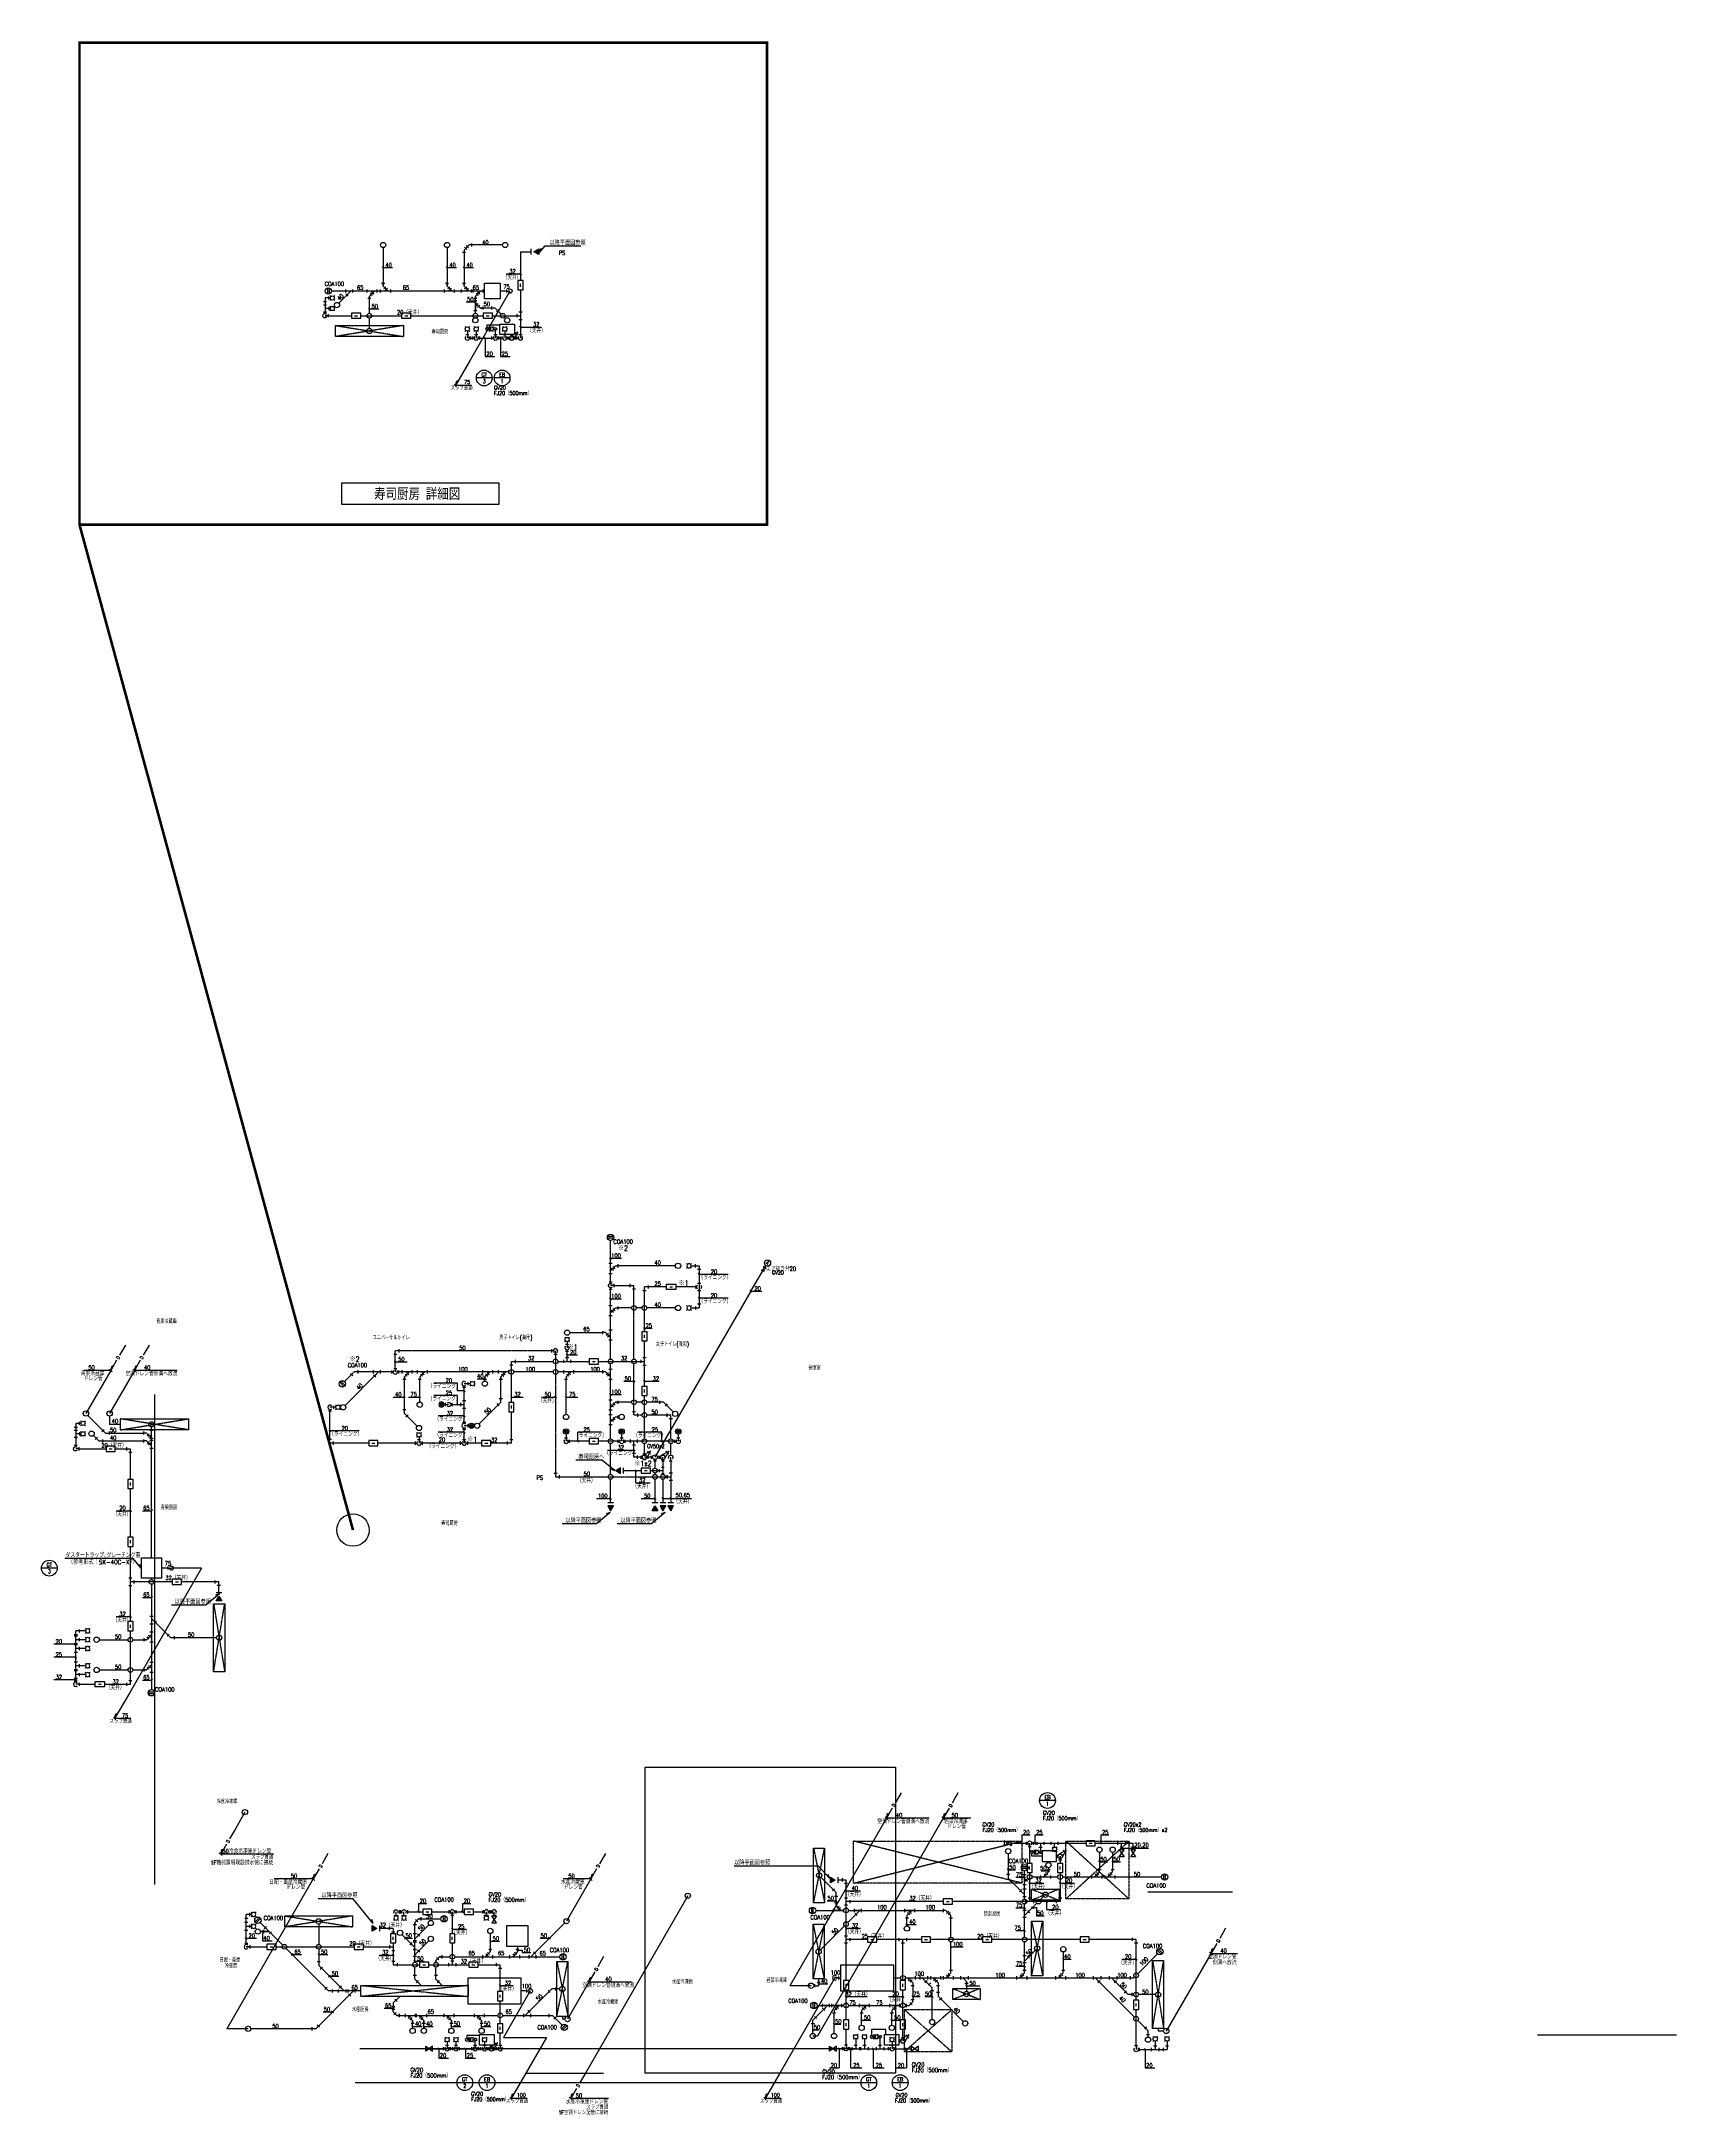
# Model space of a CAD drawing. Header units: millimetres. Extents: x -150 to 176297, y -150 to 55936.
# Drawn here: x 109377 to 140462, y 16526 to 55936 of the extents above; entities that cross this region are included whole.
import ezdxf
from ezdxf.enums import TextEntityAlignment as Align

# ---------------------------------------------------------------- set-up
doc = ezdxf.new("R2010")
doc.units = ezdxf.units.MM
doc.header["$LTSCALE"] = 0.2
doc.linetypes.add('CENTER2', pattern=[1.125, 0.75, -0.125, 0.125, -0.125])
doc.linetypes.add('DASHED2', pattern=[9.525, 6.35, -3.175])
doc.layers.get('Defpoints').update_dxf_attribs({"color": 5})
for name, color, linetype in [('00', 7, 'Continuous'), ('00_側溝', 3, 'Continuous'), ('10機器､器具', 2, 'Continuous'), ('1_強調文字', 3, 'Continuous'), ('1_機器番号', 3, 'Continuous'), ('21上水', 4, 'Continuous'), ('30排水', 6, 'Continuous'), ('32雑排水', 6, 'Continuous'), ('35排水通気', 1, 'DASHED2'), ('36D（ドレン管）', 6, 'Continuous'), ('40給湯管', 1, 'Continuous'), ('91引出線､表', 7, 'Continuous'), ('92設備記述', 3, 'Continuous'), ('93継手､その他', 2, 'Continuous'), ('A_室名1', 8, 'Continuous')]:
    doc.layers.add(name, color=color, linetype=linetype)
doc.layers.add('hojo', color=165, linetype='Continuous', plot=False)
doc.styles.add('MS_ゴシック', font='MS Gothic.ttf')
doc.styles.get("Standard").update_dxf_attribs({"font": 'simplex.shx', "width": 0.8, "bigfont": 'extfont2.shx'})

# ---------------------------------------------------------------- blocks, each defined once
blk = doc.blocks.new('TG03')
at = {"layer": '93継手､その他', "linetype": 'ByBlock'}
for p, q in [((-140, -60), (-140, 60)), ((-60, 140), (60, 140)), ((140, 60), (140, -60))]:
    blk.add_line(p, q, dxfattribs=at)
blk = doc.blocks.new('弁')
at = {"layer": '10機器､器具'}
blk.add_lwpolyline([(130.0049, 90.00245), (-130.0049, -90.00245), (-130.0049, 90.00245), (130.0049, -90.00245), (130.0049, 90.00245)], dxfattribs=at)
blk = doc.blocks.new('TG02')
at = {"layer": '93継手､その他', "linetype": 'ByBlock'}
for p, q in [((-60, 140), (60, 140)), ((140, 60), (140, -60))]:
    blk.add_line(p, q, dxfattribs=at)
blk = doc.blocks.new('P3')
at = {"color": 0, "linetype": 'ByBlock', "lineweight": -2}
blk.add_line((108, 0), (0, 0), dxfattribs=at)
at = {"color": 2, "linetype": 'ByBlock', "lineweight": 30}
blk.add_line((108, 47), (108, -47), dxfattribs=at)
blk.add_arc((0, 0), 67.3, 44.999, 315.001, dxfattribs=at)
blk = doc.blocks.new('床上掃除口')
at = {"layer": '10機器､器具'}
for p, q in [((-30.0049, 116.1865), (-30.0049, -116.1866)), ((30.0049, 116.1865), (30.0049, -116.1866))]:
    blk.add_line(p, q, dxfattribs=at)
blk.add_circle((0, 0), 120, dxfattribs=at)
blk = doc.blocks.new('HU07')
at = {"layer": '00', "color": 2, "linetype": 'ByBlock'}
for p, q in [((-288, -60), (-288, 60)), ((-82, 25), (-167, 110)), ((-25, 82), (-110, 167)), ((-60, 288), (60, 288)), ((96, -60), (96, 60))]:
    blk.add_line(p, q, dxfattribs=at)
at = {"layer": '00', "color": 0, "linetype": 'ByBlock'}
for p, q in [((-288, 0), (96, 0)), ((-192, 0), (0, 192)), ((0, 192), (0, 288))]:
    blk.add_line(p, q, dxfattribs=at)
blk = doc.blocks.new('HU04')
at = {"layer": '00', "color": 2, "linetype": 'ByBlock'}
for p, q in [((-210, -60), (-210, 60)), ((-191, 106), (-106, 191)), ((70, 60), (70, -60))]:
    blk.add_line(p, q, dxfattribs=at)
at = {"layer": '00', "color": 0, "linetype": 'ByBlock'}
for p, q in [((70, 0), (-210, 0)), ((0, 0), (-148, 148))]:
    blk.add_line(p, q, dxfattribs=at)
blk = doc.blocks.new('TG006')
at = {"layer": '00', "color": 0, "linetype": 'ByBlock'}
for p, q in [((-141, 57), (-57, 141)), ((140, 60), (140, -60))]:
    blk.add_line(p, q, dxfattribs=at)
blk = doc.blocks.new('HU03')
at = {"layer": '00', "color": 2, "linetype": 'ByBlock'}
for p, q in [((-70, -60), (-70, 60)), ((-60, 210), (60, 210)), ((210, 60), (210, -60))]:
    blk.add_line(p, q, dxfattribs=at)
at = {"layer": '00', "color": 0, "linetype": 'ByBlock'}
for p, q in [((210, 0), (-70, 0)), ((0, 140), (0, 210)), ((140, 0), (0, 140))]:
    blk.add_line(p, q, dxfattribs=at)
blk = doc.blocks.new('HU02')
at = {"layer": '00', "color": 2, "linetype": 'ByBlock'}
for p, q in [((-231, -60), (-231, 60)), ((-25, 25), (-110, 110)), ((-60, 231), (60, 231))]:
    blk.add_line(p, q, dxfattribs=at)
at = {"layer": '00', "color": 0, "linetype": 'ByBlock'}
for p, q in [((-231, 0), (-135, 0)), ((-135, 0), (0, 135)), ((0, 135), (0, 231))]:
    blk.add_line(p, q, dxfattribs=at)
blk = doc.blocks.new('HU06')
at = {"layer": '00', "color": 2, "linetype": 'ByBlock'}
for p, q in [((-288, -60), (-288, 60)), ((-82, 25), (-167, 110)), ((-25, 82), (-110, 167)), ((-60, 288), (60, 288))]:
    blk.add_line(p, q, dxfattribs=at)
at = {"layer": '00', "color": 0, "linetype": 'ByBlock'}
for p, q in [((-288, 0), (-192, 0)), ((-192, 0), (0, 192)), ((0, 192), (0, 288))]:
    blk.add_line(p, q, dxfattribs=at)
blk = doc.blocks.new('P3-1')
at = {"color": 2, "linetype": 'ByBlock', "lineweight": 30}
blk.add_line((0, -47), (0, 47), dxfattribs=at)
at = {"color": 0, "linetype": 'ByBlock', "lineweight": -2}
blk.add_line((0, 0), (40, 0), dxfattribs=at)
blk = doc.blocks.new('水栓')
at = {"layer": '10機器､器具'}
for p, q in [((-91.9189, 91.919), (-56.5674, 56.5674)), ((91.9189, 91.919), (56.5674, 56.5674)), ((-91.9189, -91.9189), (-56.5674, -56.5674)), ((91.9189, -91.9189), (56.5674, -56.5674))]:
    blk.add_line(p, q, dxfattribs=at)
blk.add_circle((0, 0), 80, dxfattribs=at)
blk = doc.blocks.new('ALWA0')
at = {"layer": '00', "linetype": 'ByBlock'}
h = blk.add_hatch(color=0, dxfattribs=at)
h.dxf.hatch_style = 1
h.paths.add_polyline_path([(150, 0), (0, 87), (0, -87)])
at = {"layer": '00', "color": 0, "linetype": 'ByBlock', "lineweight": -2}
blk.add_lwpolyline([(150, 0), (0, 87), (0, -87)], close=True, dxfattribs=at)
blk = doc.blocks.new('IN')
at = {"layer": '93継手､その他', "color": 3}
blk.add_line((-108, 0), (108, 0), dxfattribs=at)
at = {"layer": '93継手､その他', "color": 3, "lineweight": -2, "xscale": -1.25, "yscale": 1.25, "zscale": 1.25, "rotation": 90}
blk.add_blockref('ALWA0', (0, 302), dxfattribs=at)
blk = doc.blocks.new('TK05')
at = {"layer": '10機器､器具', "linetype": 'ByBlock', "lineweight": -2}
for p, q in [((45, 78), (336, 0)), ((45, -78), (336, 0)), ((240, 84), (240, -84))]:
    blk.add_line(p, q, dxfattribs=at)
at = {"layer": 'hojo', "linetype": 'ByBlock', "lineweight": -2}
blk.add_circle((0, 0), 90, dxfattribs=at)
blk = doc.blocks.new('混合栓')
at = {"layer": '10機器､器具'}
for p, q in [((-91.9189, 91.919), (-56.5674, 56.5674)), ((-62.0117, -50.5371), (-62.0117, 50.5372)), ((-43.9941, -66.8212), (-43.9941, 66.8213)), ((-26.001, -75.6591), (-26.001, 75.6592)), ((-10.0098, -79.3701), (-10.0098, 79.3702)), ((91.9189, 91.919), (56.5674, 56.5674)), ((-91.9189, -91.9189), (-56.5674, -56.5673)), ((91.9189, -91.9189), (56.5674, -56.5673))]:
    blk.add_line(p, q, dxfattribs=at)
blk.add_circle((0, 0), 80, dxfattribs=at)
blk = doc.blocks.new('TK002')
at = {"layer": '00', "color": 0, "linetype": 'ByBlock'}
blk.add_arc((0, 0), 90, 311.24814, 228.75186, dxfattribs=at)
blk = doc.blocks.new('上水（給）')
at = {"layer": '21上水'}
blk.add_line((-55, 0), (55, 0), dxfattribs=at)
at = {"layer": 'hojo'}
blk.add_lwpolyline([(-175, -100), (175, -100), (175, 100), (-175, 100)], close=True, dxfattribs=at)
blk = doc.blocks.new('TK003')
at = {"layer": '00', "color": 0, "linetype": 'ByBlock'}
for start, end in [(131.24814, 228.75186), (311.24814, 48.75186)]:
    blk.add_arc((0, 0), 90, start, end, dxfattribs=at)
blk = doc.blocks.new('洗浄弁A')
at = {"layer": '10機器､器具'}
for p, q in [((-40, -30), (-40, 30)), ((-20, -45.8258), (-20, 45.8258)), ((0, -50), (0, 50)), ((20, -45.8258), (20, 45.8258)), ((40, -30), (40, 30))]:
    blk.add_line(p, q, dxfattribs=at)
for radius in [100, 50]:
    blk.add_circle((0, 0), radius, dxfattribs=at)
blk = doc.blocks.new('OUT')
at = {"layer": '93継手､その他', "color": 3}
blk.add_line((-108, 0), (108, 0), dxfattribs=at)
at = {"layer": '93継手､その他', "color": 3, "lineweight": -2, "xscale": 1.25, "yscale": 1.25, "zscale": 1.25, "rotation": 90}
blk.add_blockref('ALWA0', (0, 115), dxfattribs=at)

msp = doc.modelspace()

# ---------------------------------------------------------------- linework, layer by layer
at = {"color": 7, "linetype": 'CENTER2', "ltscale": 10}
for p, q in [((128016, 20925), (124816, 21725)), ((124816, 20925), (128016, 21725)), ((128852, 21725), (130052, 20625)), ((128852, 20625), (130052, 21725)), ((125782, 18520), (126683, 17720)), ((125782, 17720), (126683, 18520))]:
    msp.add_line(p, q, dxfattribs=at)
for points in [[(124816, 21725), (128016, 21725), (128016, 20925), (124816, 20925)], [(128852, 21725), (130052, 21725), (130052, 20625), (128852, 20625)], [(125782, 18520), (126683, 18520), (126683, 17720), (125782, 17720)]]:
    msp.add_lwpolyline(points, close=True, dxfattribs=at)
at = {"layer": '00_側溝', "color": 7, "linetype": 'CENTER2', "ltscale": 10}
for p, q in [((114965, 50537), (116257, 50327)), ((116257, 50537), (114965, 50327)), ((110879, 29542), (112171, 29752)), ((112171, 29542), (110879, 29752)), ((112650, 26236), (112860, 24944)), ((112650, 24944), (112860, 26236)), ((124056, 21592), (124266, 20550)), ((124056, 20550), (124266, 21592)), ((128202, 20810), (128723, 20600)), ((128723, 20810), (128202, 20600)), ((114001, 20303), (115293, 20093)), ((115293, 20303), (114001, 20093)), ((124047, 20146), (124257, 19104)), ((124257, 20146), (124047, 19104)), ((128202, 20205), (128412, 19163)), ((128202, 19163), (128412, 20205)), ((119175, 19435), (119385, 18393)), ((119175, 18393), (119385, 19435)), ((130501, 19453), (130711, 18161)), ((130501, 18161), (130711, 19453)), ((115447, 18980, 790), (117492, 18770, 790)), ((117492, 18980, 790), (115447, 18770, 790)), ((126702, 18922), (127223, 18712)), ((127223, 18922), (126702, 18712))]:
    msp.add_line(p, q, dxfattribs=at)
at = {"layer": '00_側溝'}
for points in [[(114965, 50537), (116257, 50537), (116257, 50327), (114965, 50327)], [(110879, 29752), (112171, 29752), (112171, 29542), (110879, 29542)], [(112650, 26236), (112860, 26236), (112860, 24944), (112650, 24944)], [(124056, 21592), (124266, 21592), (124266, 20550), (124056, 20550)], [(128202, 20810), (128723, 20810), (128723, 20600), (128202, 20600)], [(114001, 20303), (115293, 20303), (115293, 20093), (114001, 20093)], [(118225, 20123), (118625, 20123), (118625, 19723), (118225, 19723)], [(124047, 20146), (124257, 20146), (124257, 19104), (124047, 19104)], [(128202, 20205), (128412, 20205), (128412, 19163), (128202, 19163)], [(119175, 19435), (119385, 19435), (119385, 18393), (119175, 18393)], [(130501, 19453), (130711, 19453), (130711, 18161), (130501, 18161)], [(126702, 18922), (127223, 18922), (127223, 18712), (126702, 18712)]]:
    msp.add_lwpolyline(points, close=True, dxfattribs=at)
at = {"layer": '00_側溝', "elevation": 790}
msp.add_lwpolyline([(115447, 18980), (117492, 18980), (117492, 18770), (115447, 18770)], close=True, dxfattribs=at)
at = {"layer": '10機器､器具', "color": 2}
for points in [[(117797, 51341), (118097, 51341), (118097, 51041), (117797, 51041)], [(118092, 50365), (118092, 50565), (118367, 50565), (118367, 50365)], [(111276, 27107), (111660, 27107), (111660, 26723), (111276, 26723)], [(128402, 21537), (128402, 21337), (128677, 21337), (128677, 21537)], [(124574, 19374), (125574, 19374), (125574, 18874), (124574, 18874)], [(117707, 17845), (117707, 18045), (117982, 18045), (117982, 17845)], [(125403, 17845), (125403, 18045), (125678, 18045), (125678, 17845)]]:
    msp.add_lwpolyline(points, close=True, dxfattribs=at)
at = {"layer": '10機器､器具', "color": 2, "elevation": 790}
msp.add_lwpolyline([(117492, 19125), (118492, 19125), (118492, 18625), (117492, 18625)], close=True, dxfattribs=at)
at = {"layer": '1_機器番号'}
for p, q in [((117945, 49539), (117645, 49539)), ((118284, 49539), (117984, 49539)), ((109677, 26914), (109377, 26914)), ((128653, 22497), (128353, 22497)), ((117574, 17132), (117274, 17132)), ((117996, 17132), (117696, 17132)), ((125255, 17132), (124955, 17132)), ((125852, 17132), (125552, 17132))]:
    msp.add_line(p, q, dxfattribs=at)
for centre in [(117795, 49539), (118134, 49539), (109527, 26914), (128503, 22497), (117424, 17132), (117846, 17132), (125105, 17132), (125702, 17132)]:
    msp.add_circle(centre, 150, dxfattribs=at)
at = {"layer": '21上水'}
for p, q in [((118484, 51938), (118682, 51938)), ((118484, 51938), (118484, 51389)), ((114768, 51060), (114768, 50765)), ((114866, 51060), (114768, 51060)), ((114866, 50860), (114768, 50860)), ((118484, 51214), (118484, 50366)), ((114768, 50723), (115271, 50723)), ((115446, 50723), (116225, 50723)), ((116400, 50723), (117774, 50723)), ((117949, 50723), (118484, 50723)), ((117967, 50470), (118008, 50470)), ((117474, 50430), (117474, 50298)), ((117516, 50298), (117600, 50298)), ((117642, 50430), (117642, 50298)), ((117684, 50298), (117966, 50298)), ((118008, 50298), (118008, 50443)), ((118050, 50298), (118143, 50298)), ((118185, 50430), (118185, 50298)), ((118227, 50298), (118277, 50298)), ((118361, 50298), (118442, 50298)), ((121728, 32660), (121880, 32660)), ((121880, 32660), (121880, 31860)), ((122863, 32178), (123090, 32564)), ((123129, 32632), (123148, 32665)), ((121261, 32260), (120841, 32260)), ((120841, 31408), (120841, 32260)), ((121835, 32260), (121436, 32260)), ((121728, 31860), (121880, 31860)), ((119370, 31220, 520), (119370, 31171, 520)), ((120841, 30368), (120841, 31233)), ((118310, 30844, 895), (119105, 30844, 614)), ((118310, 30062), (118310, 30844)), ((119195, 30844, 582), (119792, 30844, 371)), ((119370, 30844, 520), (119370, 31061, 520)), ((119967, 30844, 309), (120841, 30844)), ((117413, 29662), (117413, 30378)), ((117530, 30420), (117480, 30420)), ((114974, 29972), (114861, 29972)), ((117031, 30024), (117118, 30024)), ((117185, 30024), (117413, 30024)), ((120841, 29371), (120841, 30193)), ((110029, 29666), (110029, 29224)), ((110127, 29666), (110029, 29666)), ((114861, 29290), (114861, 29904)), ((117500, 29620), (117413, 29620)), ((117413, 29290), (117413, 29578)), ((118310, 29290), (118310, 29887)), ((110127, 29466), (110029, 29466)), ((110096, 29182), (110606, 29182)), ((110781, 29182), (111068, 29182)), ((111068, 28600, 0), (111068, 29182, 0)), ((115599, 29290), (114861, 29290)), ((116513, 29290), (115774, 29290)), ((116555, 29407), (116555, 29357)), ((117371, 29290), (116597, 29290)), ((117746, 29290), (117455, 29290)), ((118310, 29290), (117921, 29290)), ((119350, 29461), (119350, 29326)), ((119791, 29326), (119392, 29326)), ((120365, 29326), (119966, 29326)), ((120407, 29461), (120407, 29326)), ((121441, 29326), (120449, 29326)), ((120641, 29022), (120641, 29326)), ((120841, 29089), (120841, 29281)), ((121484, 29461), (121484, 29326)), ((120774, 29022), (120641, 29022)), ((120974, 29022), (120908, 29022)), ((121041, 28977), (121041, 28812)), ((121111, 29022), (121124, 29022)), ((121191, 28955), (121191, 28694)), ((111068, 27503, 0), (111068, 28425, 0)), ((120445, 28767, 264), (120780, 28767, 145)), ((120955, 28767, 83), (121191, 28767)), ((121041, 28722), (121041, 28694)), ((121041, 28604), (121041, 28156)), ((121191, 28604), (121191, 28156)), ((111068, 25897, 0), (111068, 27328, 0)), ((111864, 26651), (111068, 26651, 0)), ((112751, 26651), (112039, 26651)), ((112751, 26441), (112751, 26651)), ((110029, 24764), (110029, 25721)), ((110215, 25721), (110029, 25721)), ((111068, 24706, 0), (111068, 25722, 0)), ((110215, 25553), (110029, 25553)), ((110215, 25385), (110029, 25385)), ((110215, 25057), (110029, 25057)), ((110215, 24889), (110029, 24889)), ((110096, 24706), (110399, 24706)), ((110574, 24706), (111068, 24706, 0)), ((127810, 21682), (128117, 21682)), ((128164, 21682), (128164, 21299)), ((128231, 21682), (129238, 21682)), ((128369, 21682), (128369, 21542)), ((128639, 21606), (128639, 21682)), ((129413, 21682), (130130, 21682)), ((129913, 21558), (129913, 21682)), ((130130, 21558), (130130, 21682)), ((128329, 21515), (128369, 21515)), ((128744, 21437), (128744, 21299)), ((124674, 20984), (124526, 20984)), ((124674, 19071), (124674, 20984)), ((128164, 21124), (128164, 20574)), ((128744, 21124), (128744, 20574)), ((126522, 20574), (124674, 20574)), ((128744, 20574), (126697, 20574)), ((113270, 19757), (113270, 20330)), ((113370, 20330), (113270, 20330)), ((113370, 20104), (113270, 20104)), ((116119, 20303), (116119, 20379)), ((116226, 20379), (116161, 20379)), ((116269, 20303), (116269, 20379)), ((116336, 20379), (116627, 20379)), ((116802, 20379), (117140, 20379)), ((117188, 20379), (117188, 19964)), ((117255, 20379), (117415, 20379)), ((117590, 20379), (117793, 20379)), ((117835, 20303), (117835, 20379)), ((117877, 20379), (117943, 20379)), ((117985, 20303), (117985, 20379)), ((113270, 19715), (113663, 19715)), ((113838, 19715), (115322, 19714)), ((115497, 19714), (116065, 19714)), ((116065, 20066), (115812, 20066)), ((116065, 20066), (116065, 19964)), ((116065, 19789), (116065, 19375)), ((117188, 19789), (117188, 19375)), ((125084, 19852), (124674, 19852)), ((126105, 19852), (125259, 19852)), ((125754, 19071), (125754, 19852)), ((127268, 19852), (126280, 19852)), ((129122, 19852), (127443, 19852)), ((130188, 19852), (129297, 19852)), ((130188, 18699), (130188, 19852)), ((116065, 19375), (116565, 19375)), ((116740, 19375), (117502, 19375)), ((117677, 19375), (118099, 19375)), ((118099, 18865), (118099, 19375)), ((118099, 18254), (118099, 18690)), ((124674, 18324), (124674, 18896)), ((125754, 18324), (125754, 18896)), ((130188, 17830), (130188, 18524)), ((124674, 17846), (124674, 18149)), ((125754, 17994), (125754, 18149)), ((116812, 17778), (117047, 17778)), ((117089, 17910), (117089, 17778)), ((117131, 17778), (117215, 17778)), ((117257, 17910), (117257, 17778)), ((117299, 17778), (117581, 17778)), ((117582, 17950), (117623, 17950)), ((117623, 17778), (117623, 17923)), ((117665, 17778), (117758, 17778)), ((117800, 17910), (117800, 17778)), ((117842, 17778), (117892, 17778)), ((117976, 17778), (118057, 17778)), ((118099, 17846), (118099, 18079)), ((124607, 17778), (124490, 17778)), ((124733, 17778), (125506, 17778)), ((124857, 17964), (124857, 17778)), ((125025, 17964), (125025, 17778)), ((125279, 18004), (125320, 18004)), ((125320, 17778), (125320, 17977)), ((125548, 17910), (125548, 17778)), ((125590, 17778), (125920, 17778)), ((125687, 17926), (125678, 17926)), ((130255, 17763), (130776, 17763)), ((130551, 17924), (130551, 17763)), ((130776, 17924), (130776, 17763))]:
    msp.add_line(p, q, dxfattribs=at)
at = {"layer": '21上水', "color": 2}
msp.add_lwpolyline([(123113, 32551), (123066, 32578), (123152, 32618), (123105, 32645)], close=True, dxfattribs=at)
msp.add_circle((123180, 32715), 58.5, dxfattribs=at)
at = {"layer": '32雑排水'}
for p, q in [((118142, 52067), (117506, 52067)), ((115872, 52017), (115872, 51302)), ((117088, 52017), (117088, 51302)), ((117410, 51971), (117410, 51302)), ((117797, 51191), (114890, 51191)), ((115260, 51191), (115030, 50961)), ((115611, 50768), (115611, 51095)), ((117627, 50768, 1), (117627, 51095, 1)), ((118001, 50869, 1), (117723, 50869, 1)), ((118115, 50754, 1), (118001, 50869, 1)), ((118217, 51191), (118097, 51191)), ((115611, 50482), (115611, 50678)), ((118197, 50673, 1), (118179, 50691, 1)), ((117527, 49879), (117248, 49395)), ((120196, 32329), (120196, 33142)), ((121430, 32660), (120340, 32660)), ((120196, 30889), (120196, 32244)), ((120596, 31860), (120340, 31860)), ((120796, 31860), (120686, 31860)), ((121430, 31860), (120886, 31860)), ((119420, 31390), (120052, 31390)), ((120196, 29371), (120196, 30799)), ((115325, 30644), (115141, 30460)), ((115786, 30644), (115149, 30007)), ((116061, 30644), (115325, 30644)), ((118265, 30644), (116145, 30644)), ((116276, 29855, -520), (116276, 30548, -520)), ((116568, 30070, 385), (116568, 30502, 385)), ((117807, 30470, -520), (117807, 30548, -520)), ((118110, 30069), (118110, 30548)), ((119105, 30644), (118355, 30644)), ((120100, 30644), (119195, 30644)), ((119350, 29838), (119350, 30500)), ((118110, 30069), (117696, 29655)), ((120596, 30066), (120292, 30066)), ((120796, 30066), (120686, 30066)), ((121205, 30066), (120886, 30066)), ((121389, 29882), (121205, 30066)), ((111468, 27107), (111468, 29597)), ((116519, 29612, -520), (116276, 29855, -520)), ((120357, 29788), (120340, 29788)), ((110468, 29332), (110365, 29435)), ((110468, 29332), (111324, 29332)), ((110595, 29481), (111324, 29481)), ((120196, 28694), (120196, 29281)), ((120196, 28156), (120196, 28604)), ((111780, 26915), (111660, 26915)), ((111468, 26723), (111468, 26696)), ((111468, 26606), (111468, 24604)), ((111836, 25590), (111468, 25958)), ((110475, 25553), (111023, 25553, 0)), ((111113, 25553, 0), (111372, 25553, 0)), ((112705, 25590), (111836, 25590)), ((110475, 24978), (111023, 24978, 0)), ((111113, 24978, 0), (111372, 24978, 0)), ((111048, 24535), (110768, 24052)), ((127756, 21483), (127756, 21019)), ((129492, 21510), (129492, 21187)), ((129742, 21510), (129742, 21187)), ((124197, 21036), (124485, 20748)), ((127756, 21019), (127992, 20783)), ((128067, 20619), (128067, 21160)), ((128521, 21218), (128521, 21152)), ((124485, 20550), (124485, 20748)), ((128067, 20309), (128300, 20543)), ((128067, 19897), (128067, 20529)), ((128364, 20606), (128427, 20670)), ((113964, 19747), (113533, 20177)), ((114647, 20148), (114647, 19760)), ((116476, 19420), (116476, 20166)), ((116743, 20132), (116476, 19865)), ((116544, 20247, -122), (116971, 20247, -122)), ((124096, 20406), (124629, 20406)), ((124187, 19660), (124642, 20115)), ((124706, 20179), (124934, 20406)), ((124719, 20406), (126524, 20406)), ((125831, 20112), (125831, 20262)), ((126668, 19897), (126668, 20262)), ((113541, 20005), (113706, 20005)), ((116229, 19946), (116476, 19699)), ((116743, 19831), (116476, 19564)), ((117910, 19967), (117910, 19621)), ((118425, 19723), (118425, 19621)), ((126668, 19245), (126668, 19807)), ((128067, 19245), (128067, 19807)), ((114836, 18875), (114028, 19683)), ((114647, 19670), (114647, 19359)), ((115131, 18875, 790), (114647, 19359, 790)), ((116476, 19102, 790), (116476, 19330)), ((116876, 19420), (116876, 19457)), ((116876, 19102, 790), (116876, 19330)), ((116944, 19525), (117143, 19525)), ((117233, 19525), (119233, 19525)), ((128067, 19444), (128272, 19649)), ((128804, 19618), (128804, 19268)), ((130220, 19202), (130597, 19579)), ((116598, 18980, 790), (116476, 19102, 790)), ((116998, 18980, 790), (116876, 19102, 790)), ((124478, 19124), (124525, 19124)), ((124478, 19124), (124574, 19124)), ((125574, 19124), (125709, 19124)), ((125799, 19124), (130142, 19124)), ((125940, 19005), (125940, 18716)), ((126119, 19124), (126311, 18932)), ((126311, 18334), (126311, 18932)), ((126422, 19028), (126422, 18776)), ((126963, 19044), (126963, 18867)), ((129410, 19124), (130156, 18378)), ((129717, 19124), (130035, 18807)), ((130142, 19124), (130156, 19139)), ((115309, 18875, 790), (114590, 18156, 790)), ((115447, 18875, 790), (114836, 18875, 790)), ((116188, 18770, 790), (116066, 18648, 790)), ((116066, 18648), (116066, 18515)), ((118601, 18875, 790), (118492, 18875, 790)), ((118573, 18410), (119078, 18914)), ((119230, 18914), (119078, 18914)), ((124043, 18321), (124322, 18600)), ((124122, 18600), (124629, 18600)), ((124719, 18600), (125709, 18600)), ((125799, 18600), (125824, 18600)), ((126422, 18776), (126903, 18294)), ((130143, 18807), (130035, 18807)), ((130556, 18807), (130233, 18807)), ((116133, 18410), (118054, 18410)), ((116433, 18168), (116433, 18314)), ((116647, 18168), (116647, 18314)), ((117170, 18167), (117170, 18314)), ((117745, 18167), (117745, 18314)), ((118144, 18410), (119092, 18410)), ((119092, 18410), (119274, 18228)), ((124445, 18069), (124445, 18456)), ((124970, 18225), (124970, 18456)), ((125545, 18225), (125545, 18456)), ((130220, 18314), (130415, 18120)), ((130606, 18161), (130606, 18114)), ((130415, 17999), (130415, 18120)), ((130711, 18114), (130606, 18114)), ((118584, 17313), (118305, 16829)), ((123414, 17313), (123135, 16829))]:
    msp.add_line(p, q, dxfattribs=at)
at = {"layer": '32雑排水', "color": 2, "linetype": 'ByBlock', "extrusion": (0, 0, -1)}
for p, q in [((128037, 21091), (128097, 21091)), ((128037, 20899), (128097, 20899)), ((128079, 21002), (128122, 20960)), ((128108, 21031), (128150, 20988)), ((128211, 21013), (128211, 21073))]:
    msp.add_line(p, q, dxfattribs=at)
at = {"layer": '32雑排水', "linetype": 'ByBlock', "extrusion": (0, 0, -1)}
for p, q in [((128067, 20899), (128067, 21091)), ((128067, 20947), (128132, 21012)), ((128209, 21043), (128211, 21043))]:
    msp.add_line(p, q, dxfattribs=at)
at = {"layer": '32雑排水', "linetype": 'ByBlock', "lineweight": -2}
for p, q in [((128211, 21043), (128699, 21043)), ((128416, 21043), (128699, 21043)), ((128789, 21043), (130669, 21043))]:
    msp.add_line(p, q, dxfattribs=at)
at = {"layer": '32雑排水', "color": 2}
msp.add_line((130072, 19154), (130072, 19094), dxfattribs=at)
for points in [[(117248, 49395), (117272, 49485), (117300, 49485)], [(110768, 24052), (110792, 24142), (110820, 24142)], [(118305, 16829), (118329, 16919), (118357, 16919)], [(123135, 16829), (123159, 16919), (123187, 16919)]]:
    msp.add_lwpolyline(points, dxfattribs=at)
for centre, radius in [((115872, 52067), 50), ((117088, 52067), 50), ((118192, 52067), 50), ((114995, 50925), 50), ((115611, 50432), 50), ((117627, 50637, 1), 50), ((118232, 50637, 1), 50), ((121480, 32660), 50), ((121480, 31860), 50), ((119370, 31390), 50), ((117807, 30420, -520), 50), ((115114, 29972), 50), ((116568, 30020, 385), 50), ((111468, 29647), 50), ((116555, 29577, -520), 50), ((117661, 29620), 50), ((119350, 29788), 50), ((120407, 29788), 50), ((121425, 29847), 50), ((110330, 29470), 50), ((121041, 29022), 45), ((112755, 25590), 50), ((110425, 25553), 50), ((110425, 24978), 50), ((127756, 21533), 50), ((128521, 21268), 50), ((129492, 21560), 50), ((129742, 21560), 50), ((124161, 21071), 50), ((128463, 20705), 50), ((114647, 20198), 50), ((116778, 20168), 50), ((125831, 20062), 50), ((113491, 20005), 50), ((116194, 19981), 50), ((116778, 19866), 50), ((117910, 20017), 50), ((128307, 19684), 50), ((128804, 19668), 50), ((124152, 19625), 50), ((119280, 18914), 50), ((126963, 18817), 50), ((130606, 18807), 50), ((116433, 18118), 50), ((116647, 18118), 50), ((117170, 18117), 50), ((117745, 18117), 50), ((124970, 18175), 50), ((125545, 18175), 50), ((126311, 18284), 50), ((126939, 18259), 50), ((124043, 18019), 50), ((124445, 18019), 50), ((130415, 17949), 50)]:
    msp.add_circle(centre, radius, dxfattribs=at)
at = {"layer": '35排水通気'}
for p, q in [((120263, 32286), (120641, 32286)), ((120641, 30889), (120641, 32286)), ((119108, 31044), (116103, 31044)), ((116103, 30711), (116103, 31044)), ((119150, 31044), (119150, 28649)), ((120641, 29823), (120641, 30799)), ((120796, 29823), (120641, 29823)), ((121341, 29823), (120886, 29823)), ((121341, 29371), (121341, 29823)), ((121341, 29064), (121341, 29281)), ((121341, 28955), (121341, 28156)), ((119150, 28649), (121341, 28649))]:
    msp.add_line(p, q, dxfattribs=at)
at = {"layer": '36D（ドレン管）'}
for p, q in [((110973, 31155), (110862, 30962)), ((111423, 31155), (111312, 30962)), ((110806, 30864), (110694, 30671)), ((111256, 30864), (111144, 30671)), ((110595, 29481), (110258, 29818)), ((110672, 29803), (110672, 29647)), ((110879, 29647), (110672, 29647)), ((125719, 22641), (125608, 22448)), ((126800, 22641), (126688, 22448)), ((125551, 22351), (125440, 22158)), ((126632, 22351), (126520, 22158)), ((113063, 21959), (112951, 21766)), ((112895, 21669), (112784, 21476)), ((114824, 21488), (114712, 21294)), ((120100, 21488), (119989, 21294)), ((114656, 21197), (114544, 21004)), ((119932, 21197), (119821, 21004)), ((119323, 20167), (118680, 19525)), ((131721, 19777), (131609, 19584)), ((131888, 20067), (131777, 19874)), ((120065, 19528), (119953, 19335)), ((119897, 19238), (119786, 19045)), ((124058, 18975), (124152, 18975)), ((124152, 19104), (124152, 18975)), ((114590, 18156), (113356, 18156)), ((119280, 18393), (119280, 18341)), ((119329, 18341), (119280, 18341)), ((124043, 18069), (124043, 18321)), ((119550, 17022), (119438, 16829)), ((119717, 17313), (119606, 17120))]:
    msp.add_line(p, q, dxfattribs=at)
at = {"layer": '36D（ドレン管）', "color": 2}
for points in [[(110694, 30671), (110718, 30761), (110746, 30761)], [(111144, 30671), (111168, 30761), (111196, 30761)], [(125440, 22158), (125464, 22248), (125492, 22248)], [(126520, 22158), (126545, 22247), (126572, 22247)], [(112784, 21476), (112808, 21565), (112836, 21565)], [(114544, 21004), (114568, 21094), (114596, 21094)], [(119821, 21004), (119845, 21094), (119873, 21094)], [(131609, 19584), (131633, 19674), (131661, 19674)], [(119786, 19045), (119810, 19134), (119838, 19134)], [(119438, 16829), (119462, 16919), (119490, 16919)]]:
    msp.add_lwpolyline(points, dxfattribs=at)
for centre in [(110222, 29853), (110672, 29853), (113245, 22274), (121664, 20685), (119358, 20203), (124008, 18975), (113306, 18156), (119379, 18341), (130761, 18114)]:
    msp.add_circle(centre, 50, dxfattribs=at)
at = {"layer": '40給湯管'}
for p, q in [((118092, 50546), (117847, 50546)), ((117847, 50546), (117847, 50497)), ((117887, 50470), (117847, 50470)), ((128249, 21515), (128208, 21515)), ((128208, 21437), (128208, 21488)), ((128402, 21437), (128208, 21437)), ((125432, 18145), (125159, 18145)), ((125159, 18145), (125159, 18031)), ((125432, 18045), (125432, 18145)), ((117707, 18027), (117462, 18027)), ((117462, 18027), (117462, 17977)), ((117502, 17950), (117462, 17950)), ((125199, 18004), (125159, 18004))]:
    msp.add_line(p, q, dxfattribs=at)
at = {"layer": '91引出線､表'}
for p, q in [((118852, 51928), (118951, 52050)), ((118951, 52050), (119632, 52050)), ((115854, 51654), (115889, 51619)), ((115872, 51637), (116049, 51637)), ((117070, 51654), (117105, 51619)), ((117088, 51637), (117265, 51637)), ((117393, 51654), (117428, 51619)), ((117410, 51637), (117588, 51637)), ((118852, 51928), (118878, 52004)), ((118212, 51516), (118484, 51516)), ((118466, 51533), (118502, 51498)), ((115593, 50869), (115628, 50833)), ((115611, 50851), (115788, 50851)), ((117454, 50984, 1), (117627, 50984, 1)), ((118284, 51191), (117527, 49879)), ((117644, 51001, 1), (117609, 50966, 1)), ((118466, 50524), (118502, 50489)), ((118484, 50507), (118883, 50507)), ((117796, 50316), (117831, 50281)), ((117814, 50298), (117814, 49948)), ((118086, 50316), (118122, 50281)), ((118104, 50298), (118104, 49948)), ((117814, 49948), (117999, 49948)), ((118104, 49948), (118290, 49948)), ((117226, 49417), (117270, 49373)), ((117555, 49395), (117248, 49395)), ((120178, 32822), (120213, 32787)), ((120196, 32804), (120403, 32804)), ((121898, 32480), (121862, 32515)), ((122434, 32498), (121880, 32498)), ((120178, 32054), (120213, 32019)), ((120196, 32036), (120403, 32036)), ((122863, 32178), (121041, 29022)), ((121898, 32028), (121862, 32063)), ((122434, 32046), (121880, 32046)), ((122845, 32196), (122881, 32160)), ((122863, 32178), (123070, 32178)), ((120823, 31491), (120859, 31456)), ((120841, 31474), (120985, 31474)), ((116085, 30853), (116120, 30817)), ((116103, 30835), (116328, 30835)), ((119352, 30987, 520), (119388, 30951, 520)), ((119370, 30969, 520), (119565, 30969, 520)), ((110694, 30671), (110182, 30671)), ((110695, 30671), (110222, 29853)), ((110668, 30698), (110721, 30645)), ((111145, 30671), (110672, 29853)), ((111118, 30698), (111171, 30645)), ((111955, 30671), (111145, 30671)), ((117289, 30431), (116838, 30431)), ((117289, 30286), (117289, 30431)), ((117661, 30512, -520), (117807, 30512, -520)), ((117790, 30530, -520), (117825, 30494, -520)), ((120451, 30467), (120641, 30467)), ((120623, 30484), (120659, 30449)), ((120823, 30484), (120859, 30449)), ((120841, 30466), (121121, 30466)), ((116063, 30166, -520), (116276, 30166, -520)), ((116258, 30183, -520), (116294, 30148, -520)), ((116355, 30166, 385), (116568, 30166, 385)), ((116551, 30183, 385), (116586, 30148, 385)), ((117289, 30195), (116838, 30195)), ((117307, 30007), (117271, 30042)), ((117413, 30286), (117289, 30286)), ((117289, 30024), (117289, 30195)), ((117431, 30268), (117395, 30303)), ((118292, 30183), (118328, 30147)), ((118310, 30165), (118536, 30165)), ((118886, 30166), (119150, 30166)), ((119132, 30183), (119168, 30148)), ((119332, 30183), (119368, 30147)), ((119350, 30165), (119576, 30165)), ((120178, 30232), (120213, 30197)), ((120196, 30215), (120403, 30215)), ((117413, 29807), (116920, 29807)), ((117431, 29790), (117395, 29825)), ((114878, 29505), (114843, 29540)), ((115415, 29523), (114861, 29523)), ((117413, 29499), (116920, 29499)), ((117431, 29482), (117395, 29517)), ((119592, 29309), (119557, 29344)), ((119574, 29326), (119574, 29497)), ((120026, 29497), (119574, 29497)), ((120623, 29176), (120659, 29140)), ((121168, 29497), (120717, 29497)), ((121186, 29309), (121151, 29344)), ((121168, 29326), (121168, 29497)), ((119536, 28972), (120025, 28972)), ((120281, 28762), (120025, 28972)), ((120139, 29158), (120641, 29158)), ((120281, 28762), (120205, 28788)), ((120696, 28750, 175), (120661, 28785, 175)), ((120679, 28535, 175), (120679, 28767, 175)), ((120679, 28535, 175), (120950, 28535, 175)), ((110797, 28006, 0), (111069, 28006, 0)), ((111051, 28024, 0), (111086, 27988, 0)), ((111295, 28006), (111468, 28006)), ((111486, 28024), (111451, 27989)), ((119932, 28238), (120196, 28238)), ((120178, 28256), (120213, 28220)), ((120777, 28238), (121041, 28238)), ((121023, 28256), (121059, 28220)), ((121173, 28256), (121209, 28220)), ((121191, 28238), (121736, 28238)), ((121323, 28256), (121359, 28220)), ((119277, 27760), (119934, 27760)), ((120190, 27969), (119934, 27760)), ((120190, 27969), (120115, 27943)), ((120321, 27760), (120979, 27760)), ((121235, 27969), (120979, 27760)), ((121235, 27969), (121159, 27943)), ((109821, 27102), (111117, 27102)), ((112422, 26915), (111048, 24535)), ((111276, 26908), (111117, 27102)), ((111276, 26908), (111250, 26983)), ((112422, 26915), (111848, 26915)), ((112764, 26423), (112508, 26213)), ((112764, 26423), (112688, 26397)), ((111295, 26358), (111468, 26358)), ((111486, 26376), (111451, 26341)), ((111850, 26213), (112508, 26213)), ((110797, 25993, 0), (111069, 25993, 0)), ((111051, 26010, 0), (111086, 25975, 0)), ((110029, 25469), (109610, 25469, 0)), ((110047, 25451), (110011, 25487)), ((110047, 25203), (110011, 25239)), ((110029, 25221), (109610, 25221, 0)), ((110029, 24793), (109610, 24793, 0)), ((110047, 24775), (110011, 24810)), ((111295, 24786), (111468, 24786)), ((111486, 24804), (111451, 24768)), ((110746, 24074), (110790, 24030)), ((111076, 24052), (110768, 24052)), ((113245, 22275), (113063, 21959)), ((125440, 22158), (123602, 18975)), ((126521, 22158), (124131, 18019)), ((125414, 22185), (125467, 22132)), ((126251, 22158), (125440, 22158)), ((126494, 22184), (126547, 22131)), ((127044, 22158), (126520, 22158)), ((127998, 21699), (128033, 21664)), ((128016, 21841), (128016, 21682)), ((128016, 21841), (128173, 21841)), ((128246, 21699), (128281, 21664)), ((128264, 21841), (128264, 21682)), ((128264, 21841), (128421, 21841)), ((129496, 21699), (129532, 21664)), ((129514, 21841), (129514, 21682)), ((129514, 21841), (129672, 21841)), ((112757, 21502), (112810, 21449)), ((113790, 21476), (112784, 21476)), ((129474, 21347), (129509, 21312)), ((129492, 21329), (129641, 21329)), ((129724, 21347), (129759, 21312)), ((129742, 21329), (129891, 21329)), ((129895, 21606), (129930, 21570)), ((129913, 21588), (130422, 21588)), ((130113, 21606), (130148, 21570)), ((114545, 21004), (112900, 18156)), ((114544, 21004), (113798, 21004)), ((114518, 21031), (114571, 20978)), ((119821, 21004), (119298, 21004)), ((119821, 21004), (119358, 20203)), ((119795, 21031), (119848, 20978)), ((122549, 21256), (124146, 21256)), ((124360, 21017), (124146, 21256)), ((124360, 21017), (124331, 21091)), ((127738, 21196), (127773, 21161)), ((127756, 21178), (127897, 21178)), ((127898, 21038), (128067, 21038)), ((128049, 21056), (128084, 21020)), ((128146, 20944), (128182, 20909)), ((128164, 20926), (128436, 20926)), ((128380, 21159), (128521, 21159)), ((128503, 21176), (128539, 21141)), ((128726, 20944), (128761, 20909)), ((128744, 20926), (129015, 20926)), ((114639, 20635), (115296, 20635)), ((115685, 20160), (115296, 20635)), ((116545, 20538), (116545, 20379)), ((116545, 20538), (116702, 20538)), ((117382, 20538), (117382, 20379)), ((117382, 20538), (117540, 20538)), ((121664, 20685), (119717, 17313)), ((124316, 20589), (124485, 20589)), ((124467, 20607), (124503, 20572)), ((124656, 20796), (124692, 20760)), ((124674, 20778), (124946, 20778)), ((128464, 20592), (128500, 20557)), ((128482, 20574), (128482, 20421)), ((115685, 20160), (115659, 20236)), ((116527, 20397), (116563, 20361)), ((117364, 20397), (117400, 20361)), ((125813, 20160), (125849, 20125)), ((125831, 20142), (126008, 20142)), ((127898, 20458), (128067, 20458)), ((128049, 20476), (128084, 20440)), ((128198, 20476), (128234, 20441)), ((128216, 20459), (128291, 20459)), ((128291, 20459), (128291, 20305)), ((128291, 20305), (128440, 20305)), ((128482, 20421), (128753, 20421)), ((113287, 19859), (113252, 19894)), ((113252, 19894), (113287, 19859)), ((113269, 19877), (113464, 19877)), ((113559, 20023), (113594, 19987)), ((113576, 20005), (113576, 19826)), ((113576, 19826), (113762, 19826)), ((116315, 19895), (116279, 19860)), ((116297, 19878), (116429, 19878)), ((117170, 20067), (117205, 20032)), ((117188, 20050), (117459, 20050)), ((117892, 19840), (117927, 19805)), ((117910, 19822), (118087, 19822)), ((118857, 19878), (119034, 19878)), ((119052, 19860), (119016, 19895)), ((124656, 20087), (124692, 20052)), ((124674, 20070), (124946, 20070)), ((126651, 19730), (126686, 19695)), ((126668, 19713), (126900, 19713)), ((127898, 20026), (128067, 20026)), ((128049, 20043), (128084, 20008)), ((114159, 19587), (114124, 19552)), ((114141, 19569), (114319, 19569)), ((114629, 19587), (114664, 19552)), ((114647, 19569), (114824, 19569)), ((115794, 19559), (116065, 19559)), ((116048, 19576), (116083, 19541)), ((116458, 19460), (116494, 19425)), ((116476, 19442), (116653, 19442)), ((118408, 19671), (118443, 19635)), ((118425, 19653), (118514, 19653)), ((118514, 19653), (118514, 19605)), ((118514, 19605), (118680, 19605)), ((127898, 19348), (128067, 19348)), ((128049, 19365), (128084, 19330)), ((128787, 19497), (128822, 19462)), ((128804, 19480), (128954, 19480)), ((129917, 19480), (130188, 19480)), ((130170, 19497), (130206, 19462)), ((131609, 19584), (130761, 18114)), ((131583, 19611), (131636, 19558)), ((132115, 19584), (131609, 19584)), ((114869, 19172, 790), (114833, 19137, 790)), ((114851, 19154, 790), (115028, 19154, 790)), ((118081, 18996), (118117, 18961)), ((118099, 18979), (118347, 18979)), ((119786, 19045), (119379, 18341)), ((119759, 19071), (119812, 19018)), ((120597, 19045), (119786, 19045)), ((124460, 19124), (123414, 17313)), ((124008, 18975), (123602, 18975)), ((124134, 19029), (124170, 18994)), ((124152, 19011), (124329, 19011)), ((126945, 18993), (126981, 18957)), ((126963, 18975), (127217, 18975)), ((115893, 18547), (116066, 18547)), ((116083, 18564), (116048, 18529)), ((118668, 18875, 790), (118158, 17993, 790)), ((124656, 18789), (124692, 18754)), ((124674, 18771), (125072, 18771)), ((125483, 18771), (125754, 18771)), ((125737, 18789), (125772, 18753)), ((125922, 18789), (125958, 18753)), ((125940, 18771), (126082, 18771)), ((126169, 18771), (126311, 18771)), ((126293, 18789), (126329, 18753)), ((113306, 18156), (112900, 18156)), ((114733, 18476, 790), (114911, 18476, 790)), ((114928, 18458, 790), (114893, 18493, 790)), ((116416, 18220), (116451, 18185)), ((116433, 18203), (116611, 18203)), ((116629, 18220), (116664, 18185)), ((116647, 18203), (116824, 18203)), ((117152, 18220), (117188, 18185)), ((117170, 18203), (117347, 18203)), ((117727, 18220), (117763, 18185)), ((117745, 18203), (117922, 18203)), ((124026, 18151), (124061, 18116)), ((124043, 18134), (124164, 18134)), ((124427, 18261), (124463, 18225)), ((124445, 18243), (124571, 18243)), ((124952, 18339), (124988, 18304)), ((124970, 18321), (125147, 18321)), ((125527, 18339), (125563, 18304)), ((125545, 18321), (125722, 18321)), ((116912, 17796), (116947, 17761)), ((116929, 17778), (116929, 17600)), ((117422, 17796), (117458, 17761)), ((117440, 17778), (117440, 17600)), ((118158, 17993), (118976, 17993)), ((118976, 17993), (118584, 17313)), ((124131, 18019), (124043, 18019)), ((124526, 17796), (124562, 17761)), ((124544, 17778), (124544, 17412)), ((124743, 17796), (124779, 17761)), ((124761, 17778), (124761, 17412)), ((125171, 17796), (125207, 17761)), ((125189, 17778), (125189, 17412)), ((125803, 17796), (125838, 17761)), ((125821, 17778), (125821, 17412)), ((130339, 17780), (130374, 17745)), ((130357, 17763), (130357, 17412)), ((116929, 17600), (117115, 17600)), ((117440, 17600), (117626, 17600)), ((124358, 17412), (124544, 17412)), ((124761, 17412), (124973, 17412)), ((125189, 17412), (125401, 17412)), ((125635, 17412), (125821, 17412)), ((130357, 17412), (130543, 17412)), ((118283, 16851), (118327, 16807)), ((118612, 16829), (118305, 16829)), ((119412, 16856), (119465, 16803)), ((120160, 16829), (119438, 16829)), ((123113, 16851), (123157, 16807)), ((123442, 16829), (123135, 16829))]:
    msp.add_line(p, q, dxfattribs=at)
at = {"layer": '91引出線､表', "color": 2, "linetype": 'ByBlock', "lineweight": -2}
msp.add_lwpolyline([(115078, 47141), (118078, 47141), (118078, 47541), (115078, 47541)], close=True, dxfattribs=at)
at = {"layer": 'Defpoints', "const_width": 50}
msp.add_lwpolyline([(110100, 55911), (123170, 55911), (123170, 46749), (110100, 46749)], close=True, dxfattribs=at)
msp.add_lwpolyline([(110100, 46749), (115300, 27637)], dxfattribs=at)
at = {"layer": 'Defpoints'}
msp.add_circle((115300, 27637), 308, dxfattribs=at)
at = {"layer": 'hojo'}
for p, q in [((111525, 30217), (111525, 20900)), ((132018, 20756), (130411, 20756)), ((124880, 17778), (115427, 17778)), ((140462, 18033), (137816, 18033)), ((125105, 17132), (115339, 17132)), ((118584, 17313), (120063, 17313))]:
    msp.add_line(p, q, dxfattribs=at)
msp.add_lwpolyline([(120854, 23131), (125613, 23131), (125613, 17310), (120854, 17310)], close=True, dxfattribs=at)
for centre in [(115611, 50723), (117627, 50723, 1), (118147, 50722, 1), (120641, 31860), (120841, 31860), (119150, 30844), (120196, 30844), (120641, 30844), (118310, 30644), (119150, 30644), (120641, 30066), (120841, 30066), (120841, 29823), (120196, 29326), (120841, 29326), (121341, 29326), (121041, 28767), (120196, 28649), (121041, 28649), (121191, 28649), (111468, 26651), (111068, 25553, 0), (111068, 24978, 0), (128164, 21043), (128744, 21043), (128067, 20574), (128332, 20574), (124674, 20406), (124674, 20147), (113996, 19715), (114647, 19715), (126668, 19852), (128067, 19852), (116476, 19375), (116876, 19375), (117188, 19525), (125754, 19124), (130188, 19170), (124674, 18600), (125754, 18600), (130188, 18807), (118099, 18410), (130188, 18346)]:
    msp.add_circle(centre, 45, dxfattribs=at)

# ---------------------------------------------------------------- block references
at = {"layer": '00', "color": 0, "linetype": 'ByBlock', "xscale": 0.5, "yscale": 0.5, "zscale": 0.5}
for p, rotation in [((118682, 51938), 270), ((121041, 28156), 180), ((112751, 26441), 180), ((124526, 20984), 90), ((115812, 20066), 90)]:
    msp.add_blockref('IN', p, dxfattribs=dict(at, rotation=rotation))
at = {"layer": '10機器､器具', "xscale": 0.5, "yscale": 0.5, "zscale": 0.5}
for name, p in [('床上掃除口', (114830, 51191)), ('水栓', (117474, 50470)), ('水栓', (117642, 50470)), ('水栓', (117927, 50470)), ('混合栓', (117927, 50470)), ('水栓', (118185, 50470)), ('水栓', (117570, 30420)), ('洗浄弁A', (119350, 29511)), ('洗浄弁A', (120407, 29511)), ('洗浄弁A', (121484, 29511)), ('水栓', (117089, 17950)), ('水栓', (117257, 17950)), ('水栓', (117542, 17950)), ('混合栓', (117542, 17950)), ('水栓', (117800, 17950)), ('水栓', (124857, 18004)), ('水栓', (125025, 18004)), ('水栓', (125239, 18004)), ('混合栓', (125239, 18004)), ('水栓', (125548, 17950)), ('水栓', (130551, 17964)), ('水栓', (130776, 17964))]:
    msp.add_blockref(name, p, dxfattribs=at)
at = {"layer": '10機器､器具'}
for name, p, xscale, yscale, zscale, rotation in [('水栓', (114906, 51060), 0.5, 0.5, 0.5, 270), ('水栓', (114906, 50860), 0.5, 0.5, 0.5, 270), ('床上掃除口', (120196, 33202), 0.5, 0.5, 0.5, 270), ('水栓', (121688, 32660), -0.5, 0.5, 0.5, 270), ('水栓', (121688, 31860), -0.5, 0.5, 0.5, 270), ('水栓', (119370, 31260, 520), 0.5, 0.5, 0.5, 90), ('床上掃除口', (115098, 30417), 0.5, 0.5, 0.5, 45), ('水栓', (115013, 29972), 0.5, 0.5, 0.5, 90), ('洗浄弁A', (116981, 30024), -0.5, 0.5, 0.5, 90.00000000002478), ('水栓', (110167, 29666), 0.5, 0.5, 0.5, 270), ('洗浄弁A', (117550, 29620), 0.5, 0.5, 0.5, 270), ('水栓', (110167, 29466), 0.5, 0.5, 0.5, 270), ('水栓', (116555, 29447), 0.5, 0.5, 0.5, 90), ('水栓', (110255, 25721), -0.5, 0.5, 0.5, 270), ('水栓', (110255, 25553), -0.5, 0.5, 0.5, 270), ('水栓', (110255, 25385), -0.5, 0.5, 0.5, 270), ('水栓', (110255, 25057), -0.5, 0.5, 0.5, 270), ('水栓', (110255, 24889), -0.5, 0.5, 0.5, 270), ('床上掃除口', (111468, 24544), 0.5, 0.5, 0.5, 89.99999999999999), ('水栓', (128289, 21515), -0.5, -0.5, -0.5, 180), ('混合栓', (128289, 21515), -0.5, -0.5, -0.5, 180), ('水栓', (128639, 21566), -0.5, -0.5, -0.5, 180), ('床上掃除口', (128067, 21220), 0.5, 0.5, 0.5, 270), ('床上掃除口', (130729, 21043), 0.5, 0.5, 0.5, 180), ('水栓', (113410, 20330), -0.5, 0.5, 0.5, 270), ('水栓', (113410, 20104), -0.5, 0.5, 0.5, 270), ('床上掃除口', (113491, 20220), 0.5, 0.5, 0.5, 314.9999999999999), ('水栓', (116119, 20263), 0.5, -0.5, -0.5, 180), ('水栓', (116269, 20263), 0.5, -0.5, -0.5, 180), ('床上掃除口', (117031, 20247, -122), 0.5, 0.5, 0.5, 359.9999809020186), ('水栓', (117835, 20263), -0.5, -0.5, -0.5, 180), ('床上掃除口', (124036, 20406), 0.5, 0.5, 0.5, 180), ('床上掃除口', (130639, 19622), 0.5, 0.5, 0.5, 44.99999999999994), ('床上掃除口', (119293, 19525), 0.5, 0.5, 0.5, 180), ('床上掃除口', (124062, 18600), 0.5, 0.5, 0.5, 180), ('床上掃除口', (119316, 18185), 0.5, 0.5, 0.5, 314.9999999999999)]:
    msp.add_blockref(name, p, dxfattribs=dict(at, xscale=xscale, yscale=yscale, zscale=zscale, rotation=rotation))
at = {"layer": '10機器､器具', "linetype": 'ByBlock', "lineweight": -2}
for name, p, xscale, yscale, zscale, rotation in [('TK05', (118319, 50298), 0.5, 0.5, 0.5, 44.99999999999999), ('TK05', (120841, 29022), -0.5, 0.5, 0.5, 225.0000000000001), ('TK05', (121191, 29022), -0.5, 0.5, 0.5, 225.0000000000001), ('弁', (127745, 21682), 0.5, 0.5, 0.5, 180), ('TK05', (128744, 21437), -0.5, -0.5, -0.5, 224.9999999999999), ('弁', (129913, 21493), 0.5, 0.5, 0.5, 90), ('弁', (130130, 21493), 0.5, 0.5, 0.5, 90), ('弁', (117985, 20238), 0.5, 0.5, 0.5, 270), ('TK05', (117934, 17778), 0.5, 0.5, 0.5, 44.99999999999999), ('TK05', (125754, 17926), 0.5, 0.5, 0.5, 44.99999999999999)]:
    msp.add_blockref(name, p, dxfattribs=dict(at, xscale=xscale, yscale=yscale, zscale=zscale, rotation=rotation))
at = {"layer": '10機器､器具', "linetype": 'ByBlock', "lineweight": -2, "xscale": 0.5, "yscale": 0.5, "zscale": 0.5}
for p in [(116747, 17778), (124425, 17778), (125985, 17778)]:
    msp.add_blockref('弁', p, dxfattribs=at)
at = {"layer": '21上水'}
for name, p, xscale, yscale, zscale, rotation in [('上水（給）', (118484, 51302), 0.5, 0.5, 0.5, 90.00000000007279), ('P3', (114768, 50723), -0.6248437499999996, 0.6248437499999996, 0.6248437499999996, 180), ('P3-1', (114768, 50790), 0.6248437499999996, 0.6248437499999996, 0.6248437499999996, 270), ('P3', (117474, 50298), 0.6248437499999996, 0.6248437499999996, 0.6248437499999996, 89.999999999962), ('P3-1', (117541, 50298), -0.6248437499999996, 0.6248437499999996, 0.6248437499999996, 359.9999999999189), ('P3', (117642, 50298), 0.6248437499999996, 0.6248437499999996, 0.6248437499999996, 89.999999999962), ('P3-1', (117709, 50298), -0.6248437499999996, 0.6248437499999996, 0.6248437499999996, 359.9999999999189), ('P3', (118008, 50298), 0.6248437499999996, 0.6248437499999996, 0.6248437499999996, 89.999999999962), ('P3-1', (118075, 50298), -0.6248437499999996, 0.6248437499999996, 0.6248437499999996, 359.9999999999189), ('P3', (118185, 50298), 0.6248437499999996, 0.6248437499999996, 0.6248437499999996, 89.999999999962), ('P3-1', (118252, 50298), -0.6248437499999996, 0.6248437499999996, 0.6248437499999996, 359.9999999999189), ('P3', (118319, 50298), 0.6248437499999996, 0.6248437499999996, 0.6248437499999996, 89.999999999962), ('P3-1', (118386, 50298), -0.6248437499999996, 0.6248437499999996, 0.6248437499999996, 359.9999999999189), ('P3', (118484, 50298), 0.6248437499999996, 0.6248437499999996, 0.6248437499999996, 89.999999999962), ('TG02', (121880, 32660), -0.5, -0.5, -0.5, 359.9999999999893), ('P3-1', (121880, 32330), 0.6248437499999996, 0.6248437499999996, 0.6248437499999996, 270.01866456913), ('TG02', (120841, 32258), -0.5, -0.5, -0.5, 90), ('上水（給）', (121348, 32260), -0.5, 0.5, 0.5, 180), ('P3-1', (121810, 32260), -0.6248437499999996, 0.6248437499999996, 0.6248437499999996, 179.9813354308701), ('TG02', (121880, 31860), 0.5, -0.5, -0.5, 180.0000000000108), ('P3-1', (121880, 32189), -0.6248437499999996, 0.6248437499999996, 0.6248437499999996, 269.98133543087), ('P3', (119370, 31103, 520), 0.6248437499999996, 0.6248437499999996, 0.6248437499999996, 90), ('上水（給）', (120841, 31320), 0.5, 0.5, 0.5, 90.00000000007279), ('TG02', (118310, 30843), -0.5, -0.5, -0.5, 90), ('P3-1', (119370, 31036, 520), -0.6248437499999996, 0.6248437499999996, 0.6248437499999996, 270), ('P3-1', (117413, 30353), -0.6248437499999996, 0.6248437499999996, 0.6248437499999996, 270), ('上水（給）', (120841, 30281), 0.5, 0.5, 0.5, 90.00000000007279), ('P3-1', (117185, 30024), -0.6248437499999996, 0.6248437499999996, 0.6248437499999996, 2.470024185186048e-11), ('上水（給）', (118310, 29975), 0.5, 0.5, 0.5, 90.00000000007279), ('P3-1', (114861, 29904), -0.6248437499999996, 0.6248437499999996, 0.6248437499999996, 269.98133543087), ('P3-1', (117413, 29687), 0.6248437499999996, 0.6248437499999996, 0.6248437499999996, 270), ('P3-1', (117413, 29553), -0.6248437499999996, 0.6248437499999996, 0.6248437499999996, 270), ('P3', (110029, 29182), -0.6248437499999996, 0.6248437499999996, 0.6248437499999996, 180), ('P3-1', (110029, 29249), 0.6248437499999996, 0.6248437499999996, 0.6248437499999996, 270), ('TG02', (114861, 29290), 0.5, -0.5, -0.5, 90), ('P3', (116555, 29290), 0.6248437499999996, 0.6248437499999996, 0.6248437499999996, 90), ('P3', (117413, 29290), 0.6248437499999996, 0.6248437499999996, 0.6248437499999996, 90), ('P3-1', (117480, 29290), -0.6248437499999996, 0.6248437499999996, 0.6248437499999996, 359.9999999999268), ('TG02', (118310, 29291), -0.5, -0.5, -0.5, 270), ('P3', (119350, 29326), 0.6248437499999996, 0.6248437499999996, 0.6248437499999996, 90), ('P3', (120407, 29326), 0.6248437499999996, 0.6248437499999996, 0.6248437499999996, 90), ('P3-1', (120474, 29326), -0.6248437499999996, 0.6248437499999996, 0.6248437499999996, 359.9999999999268), ('P3', (121484, 29326), 0.6248437499999996, 0.6248437499999996, 0.6248437499999996, 90), ('TG02', (120641, 29022), 0.5, -0.5, -0.5, 90), ('P3-1', (120774, 29022), -0.6248437499999997, 0.6248437499999997, 0.6248437499999997, 180.0000000001489), ('P3', (120841, 29022), -0.6248437499999996, 0.6248437499999996, 0.6248437499999996, 180), ('P3-1', (120841, 29089), 0.6248437499999996, 0.6248437499999996, 0.6248437499999996, 270), ('P3-1', (120971, 29022), -0.6248437499999996, 0.6248437499999996, 0.6248437499999996, 180.0000000001488), ('P3-1', (121041, 28952), -0.6248437499999996, 0.6248437499999996, 0.6248437499999996, 270.0000000001488), ('P3-1', (121111, 29022), 0.6248437499999996, 0.6248437499999996, 0.6248437499999996, 179.9999999998512), ('P3-1', (121124, 29022), -0.6248437499999997, 0.6248437499999997, 0.6248437499999997, 180.0000000001489), ('P3', (121191, 29022), -0.6248437499999996, 0.6248437499999996, 0.6248437499999996, 90), ('上水（給）', (111068, 28513, 0), 0.5, 0.5, 0.5, 90.00000000007279), ('上水（給）', (111068, 27415, 0), 0.5, 0.5, 0.5, 90.00000000007279), ('上水（給）', (111068, 25809, 0), 0.5, 0.5, 0.5, 90.00000000007279), ('P3-1', (110029, 24773), 0.6248437499999996, 0.6248437499999996, 0.6248437499999996, 270), ('上水（給）', (110487, 24706), -0.5, 0.5, 0.5, 180), ('TG02', (111068, 24706, 0), -0.5, -0.5, -0.5, 270), ('P3-1', (128097, 21682), -0.6248437499999996, 0.6248437499999996, 0.6248437499999996, 180), ('P3', (128164, 21682), 0.6248437499999996, 0.6248437499999996, 0.6248437499999996, 270.0000000000403), ('P3-1', (128231, 21682), 0.6248437499999996, 0.6248437499999996, 0.6248437499999996, 180), ('TG02', (130130, 21682), 0.5, 0.5, 0.5, 180), ('上水（給）', (128164, 21212), 0.5, 0.5, 0.5, 90), ('P3-1', (128676, 21437), -0.6248437499999996, 0.6248437499999996, 0.6248437499999996, 180), ('上水（給）', (128744, 21212), 0.5, 0.5, 0.5, 90), ('P3', (128744, 21437), -0.6248437499999996, 0.6248437499999996, 0.6248437499999996, 90.00000000003806), ('TG02', (124674, 20989), -0.5, -0.5, -0.5, 9.352518759442319e-12), ('TG02', (128744, 20574), 0.5, 0.5, 0.5, 90), ('P3', (116119, 20379), -0.6248437499999996, 0.6248437499999996, 0.6248437499999996, 89.99999999995971), ('P3-1', (116186, 20379), 0.6248437499999996, 0.6248437499999996, 0.6248437499999996, 180), ('P3-1', (116201, 20379), -0.6248437499999996, 0.6248437499999996, 0.6248437499999996, 180), ('P3', (116269, 20379), -0.6248437499999996, 0.6248437499999996, 0.6248437499999996, 89.99999999995971), ('P3-1', (116336, 20379), 0.6248437499999996, 0.6248437499999996, 0.6248437499999996, 180), ('P3-1', (117121, 20379), -0.6248437499999996, 0.6248437499999996, 0.6248437499999996, 180), ('P3', (117188, 20379), 0.6248437499999996, 0.6248437499999996, 0.6248437499999996, 270.0000000000403), ('P3-1', (117255, 20379), 0.6248437499999996, 0.6248437499999996, 0.6248437499999996, 180), ('P3-1', (117767, 20379), -0.6248437499999996, 0.6248437499999996, 0.6248437499999996, 180), ('P3', (117835, 20379), 0.6248437499999996, 0.6248437499999996, 0.6248437499999996, 270.0000000000403), ('P3-1', (117902, 20379), 0.6248437499999996, 0.6248437499999996, 0.6248437499999996, 180), ('P3-1', (117917, 20379), -0.6248437499999996, 0.6248437499999996, 0.6248437499999996, 180), ('P3', (117985, 20379), 0.6248437499999996, 0.6248437499999996, 0.6248437499999996, 270.0000000000403), ('P3-1', (113270, 19782), 0.6248437499999996, 0.6248437499999996, 0.6248437499999996, 270), ('上水（給）', (116065, 19877), 0.5, 0.5, 0.5, 90.00000000007279), ('上水（給）', (117188, 19877), 0.5, 0.5, 0.5, 90.00000000007279), ('TG02', (116067, 19375), -0.5, -0.5, -0.5, 180), ('上水（給）', (124674, 18984), 0.5, 0.5, 0.5, 90), ('上水（給）', (125754, 18984), 0.5, 0.5, 0.5, 90), ('上水（給）', (118099, 18777), 0.5, 0.5, 0.5, 90.00000000007279), ('上水（給）', (130188, 18611), 0.5, 0.5, 0.5, 90), ('上水（給）', (118099, 18166), 0.5, 0.5, 0.5, 90.00000000007279), ('上水（給）', (124674, 18236), 0.5, 0.5, 0.5, 90), ('上水（給）', (125754, 18236), 0.5, 0.5, 0.5, 90), ('P3', (117089, 17778), 0.6248437499999996, 0.6248437499999996, 0.6248437499999996, 89.999999999962), ('P3-1', (117156, 17778), -0.6248437499999996, 0.6248437499999996, 0.6248437499999996, 359.9999999999189), ('P3', (117257, 17778), 0.6248437499999996, 0.6248437499999996, 0.6248437499999996, 89.999999999962), ('P3-1', (117324, 17778), -0.6248437499999996, 0.6248437499999996, 0.6248437499999996, 359.9999999999189), ('P3', (117623, 17778), 0.6248437499999996, 0.6248437499999996, 0.6248437499999996, 89.999999999962), ('P3-1', (117690, 17778), -0.6248437499999996, 0.6248437499999996, 0.6248437499999996, 359.9999999999189), ('P3', (117800, 17778), 0.6248437499999996, 0.6248437499999996, 0.6248437499999996, 89.999999999962), ('P3-1', (117867, 17778), -0.6248437499999996, 0.6248437499999996, 0.6248437499999996, 359.9999999999189), ('P3', (117934, 17778), 0.6248437499999996, 0.6248437499999996, 0.6248437499999996, 89.999999999962), ('P3-1', (118001, 17778), -0.6248437499999996, 0.6248437499999996, 0.6248437499999996, 359.9999999999189), ('P3', (118099, 17778), 0.6248437499999996, 0.6248437499999996, 0.6248437499999996, 89.999999999962), ('P3', (124674, 17778), -0.6248437499999996, 0.6248437499999996, 0.6248437499999996, 269.9999999999597), ('P3', (125548, 17778), 0.6248437499999996, 0.6248437499999996, 0.6248437499999996, 89.999999999962), ('P3', (125754, 17926), 0.6248437499999996, 0.6248437499999996, 0.6248437499999996, 89.999999999962), ('P3', (130188, 17763), -0.6248437499999996, 0.6248437499999996, 0.6248437499999996, 269.9999999999597), ('TG02', (130776, 17764), -0.5, -0.5, -0.5, 270)]:
    msp.add_blockref(name, p, dxfattribs=dict(at, xscale=xscale, yscale=yscale, zscale=zscale, rotation=rotation))
for name, p, xscale, yscale, zscale in [('TG02', (114769, 51060), 0.5, -0.5, -0.5), ('上水（給）', (115358, 50723), 0.5, 0.5, 0.5), ('上水（給）', (116312, 50723), 0.5, 0.5, 0.5), ('上水（給）', (117862, 50723), 0.5, 0.5, 0.5), ('P3-1', (117575, 50298), 0.6248437499999996, 0.6248437499999996, 0.6248437499999996), ('P3-1', (117941, 50298), 0.6248437499999996, 0.6248437499999996, 0.6248437499999996), ('P3-1', (118117, 50298), 0.6248437499999996, 0.6248437499999996, 0.6248437499999996), ('P3-1', (118252, 50298), 0.6248437499999996, 0.6248437499999996, 0.6248437499999996), ('P3-1', (118417, 50298), 0.6248437499999996, 0.6248437499999996, 0.6248437499999996), ('上水（給）', (119879, 30844, 340), 0.5, 0.5, 0.5), ('P3', (117413, 30420), 0.6248437499999996, 0.6248437499999996, 0.6248437499999996), ('P3', (114861, 29972), 0.6248437499999996, 0.6248437499999996, 0.6248437499999996), ('P3', (117118, 30024), -0.6248437499999996, 0.6248437499999996, 0.6248437499999996), ('TG02', (110030, 29666), 0.5, -0.5, -0.5), ('P3', (117413, 29620), 0.6248437499999996, 0.6248437499999996, 0.6248437499999996), ('上水（給）', (110693, 29182), 0.5, 0.5, 0.5), ('TG02', (111067, 29182), -0.5, -0.5, -0.5), ('上水（給）', (115687, 29290), 0.5, 0.5, 0.5), ('P3-1', (116487, 29290), 0.6248437499999996, 0.6248437499999996, 0.6248437499999996), ('P3-1', (116622, 29290), -0.6248437499999996, 0.6248437499999996, 0.6248437499999996), ('P3-1', (117346, 29290), 0.6248437499999996, 0.6248437499999996, 0.6248437499999996), ('上水（給）', (117833, 29290), 0.5, 0.5, 0.5), ('P3-1', (119417, 29326), -0.6248437499999996, 0.6248437499999996, 0.6248437499999996), ('上水（給）', (119878, 29326), 0.5, 0.5, 0.5), ('P3-1', (120339, 29326), 0.6248437499999996, 0.6248437499999996, 0.6248437499999996), ('P3-1', (121416, 29326), 0.6248437499999996, 0.6248437499999996, 0.6248437499999996), ('上水（給）', (120867, 28767, 83), 0.5, 0.5, 0.5), ('上水（給）', (111952, 26651), 0.5, 0.5, 0.5), ('TG02', (112750, 26651), -0.5, -0.5, -0.5), ('TG02', (110030, 25720), 0.5, -0.5, -0.5), ('P3', (110029, 24706), 0.6248437499999996, 0.6248437499999996, 0.6248437499999996), ('上水（給）', (129325, 21682), 0.5, 0.5, 0.5), ('上水（給）', (126609, 20574), 0.5, 0.5, 0.5), ('TG02', (113271, 20329), 0.5, -0.5, -0.5), ('上水（給）', (116714, 20379), 0.5, 0.5, 0.5), ('上水（給）', (117503, 20379), 0.5, 0.5, 0.5), ('P3', (113270, 19715), 0.6248437499999996, 0.6248437499999996, 0.6248437499999996), ('上水（給）', (113751, 19715), 0.5, 0.5, 0.5), ('上水（給）', (115409, 19714), 0.5, 0.5, 0.5), ('TG02', (116064, 20066), -0.5, -0.5, -0.5), ('上水（給）', (125171, 19852), 0.5, 0.5, 0.5), ('上水（給）', (126193, 19852), 0.5, 0.5, 0.5), ('上水（給）', (127356, 19852), 0.5, 0.5, 0.5), ('上水（給）', (129209, 19852), 0.5, 0.5, 0.5), ('TG02', (130188, 19856), -0.5, -0.5, -0.5), ('上水（給）', (116652, 19375), 0.5, 0.5, 0.5), ('上水（給）', (117589, 19375), 0.5, 0.5, 0.5), ('TG02', (118098, 19374), -0.5, -0.5, -0.5), ('P3-1', (117022, 17778), 0.6248437499999996, 0.6248437499999996, 0.6248437499999996), ('P3-1', (117190, 17778), 0.6248437499999996, 0.6248437499999996, 0.6248437499999996), ('P3-1', (117556, 17778), 0.6248437499999996, 0.6248437499999996, 0.6248437499999996), ('P3-1', (117732, 17778), 0.6248437499999996, 0.6248437499999996, 0.6248437499999996), ('P3-1', (117867, 17778), 0.6248437499999996, 0.6248437499999996, 0.6248437499999996), ('P3-1', (118032, 17778), 0.6248437499999996, 0.6248437499999996, 0.6248437499999996), ('P3-1', (124607, 17778), 0.6248437499999996, 0.6248437499999996, 0.6248437499999996), ('P3-1', (124741, 17778), -0.6248437499999996, 0.6248437499999996, 0.6248437499999996), ('P3-1', (125480, 17778), 0.6248437499999996, 0.6248437499999996, 0.6248437499999996), ('P3-1', (125615, 17778), 0.6248437499999996, 0.6248437499999996, 0.6248437499999996), ('P3-1', (125687, 17926), 0.6248437499999996, 0.6248437499999996, 0.6248437499999996), ('P3-1', (130255, 17763), -0.6248437499999996, 0.6248437499999996, 0.6248437499999996)]:
    msp.add_blockref(name, p, dxfattribs=dict(at, xscale=xscale, yscale=yscale, zscale=zscale))
at = {"layer": '21上水', "color": 2, "xscale": -0.5, "yscale": 0.5, "zscale": 0.5}
msp.add_blockref('TK003', (121880, 32260), dxfattribs=at)
at = {"layer": '30排水', "color": 3, "xscale": 0.5, "yscale": 0.5, "zscale": 0.5}
for p, rotation in [((120445, 28767, 264), 89.99999999999999), ((120196, 28156), 180), ((121191, 28156), 180), ((121341, 28156), 180)]:
    msp.add_blockref('OUT', p, dxfattribs=dict(at, rotation=rotation))
at = {"layer": '32雑排水', "linetype": 'ByBlock', "lineweight": -2}
for name, p, xscale, yscale, zscale, rotation in [('HU06', (117410, 52067), 0.5, 0.5, 0.5, 180), ('HU04', (115260, 51191), -0.5, 0.5, 0.5, 180), ('HU07', (115611, 51191), 0.5, 0.5, 0.5, 180), ('HU07', (117627, 51191, 1), 0.5, 0.5, 0.5, 180), ('HU07', (117627, 50869, 1), 0.5, 0.5, 0.5, 270), ('HU07', (120196, 32660), -0.5, 0.5, 0.5, 270), ('HU07', (120196, 31860), -0.5, 0.5, 0.5, 270), ('HU07', (120196, 31390), 0.5, 0.5, 0.5, 90.00000000000001), ('HU04', (115786, 30644), -0.5, 0.5, 0.5, 180), ('HU07', (116276, 30644, -520), 0.5, 0.5, 0.5, 180), ('HU07', (116568, 30644, 385), 0.5, 0.5, 0.5, 180), ('HU07', (117807, 30644, -520), 0.5, 0.5, 0.5, 180), ('HU07', (118110, 30644), 0.5, 0.5, 0.5, 180), ('HU07', (119350, 30644), 0.5, 0.5, 0.5, 180), ('HU07', (120196, 30644), 0.5, 0.5, 0.5, 90.00000000005663), ('HU07', (120196, 30066), -0.5, 0.5, 0.5, 270), ('HU07', (120196, 29788), -0.5, 0.5, 0.5, 270), ('HU07', (111468, 29481), -0.5, -0.5, -0.5, 270), ('HU07', (111468, 29332), -0.5, -0.5, -0.5, 270), ('HU07', (111468, 25553, 0), 0.5, -0.5, -0.5, 270), ('HU04', (111468, 25958), -0.5, 0.5, 0.5, 270.0000000000104), ('HU07', (111468, 24978, 0), 0.5, -0.5, -0.5, 270), ('HU04', (128067, 20708), 0.5, -0.5, -0.5, 269.9999999999653), ('HU04', (113706, 20005), -0.5, 0.5, 0.5, 134.9999999999157), ('HU02', (116476, 20247, -122), 0.5, 0.5, 0.5, 180), ('HU07', (125831, 20406), 0.5, 0.5, 0.5, 180), ('HU06', (126668, 20406), 0.5, 0.5, 0.5, 90), ('HU04', (128067, 20309), 0.5, 0.5, 0.5, 269.9999999999896), ('HU04', (116476, 19699), 0.5, -0.5, -0.5, 269.9999999999653), ('HU04', (116476, 19865), -0.5, -0.5, -0.5, 90.00000000015324), ('HU04', (116476, 19564), -0.5, -0.5, -0.5, 90.00000000015324), ('HU02', (116876, 19525), 0.5, 0.5, 0.5, 180), ('HU04', (128067, 19444), 0.5, 0.5, 0.5, 269.9999999999896), ('HU07', (125940, 19124), -0.5, 0.5, 0.5, 180), ('HU04', (126119, 19124), 0.5, 0.5, 0.5, 179.9999999999896), ('HU07', (126422, 19124), -0.5, 0.5, 0.5, 180), ('HU03', (126963, 19124), 0.5, 0.5, 0.5, 180), ('HU04', (129410, 19124), 0.5, 0.5, 0.5, 179.9999999999896), ('HU04', (129717, 19124), 0.5, 0.5, 0.5, 179.9999999999896), ('HU04', (115309, 18875, 790), -0.5, 0.5, 0.5, 180), ('HU07', (124445, 18600), 0.5, 0.5, 0.5, 180), ('HU07', (124970, 18600), 0.5, 0.5, 0.5, 180), ('HU07', (125545, 18600), 0.5, 0.5, 0.5, 180), ('HU07', (116433, 18410), -0.5, 0.5, 0.5, 180), ('HU07', (116647, 18410), -0.5, 0.5, 0.5, 180), ('HU07', (117170, 18410), -0.5, 0.5, 0.5, 180), ('HU07', (117745, 18410), -0.5, 0.5, 0.5, 180)]:
    msp.add_blockref(name, p, dxfattribs=dict(at, xscale=xscale, yscale=yscale, zscale=zscale, rotation=rotation))
for name, p, xscale, yscale, zscale in [('HU07', (115872, 51191), -0.5, 0.5, 0.5), ('HU07', (117088, 51191), -0.5, 0.5, 0.5), ('HU07', (117410, 51191), -0.5, 0.5, 0.5), ('HU07', (128521, 21043), 0.5, 0.5, 0.5), ('HU07', (129492, 21043), 0.5, 0.5, 0.5), ('HU07', (129742, 21043), 0.5, 0.5, 0.5), ('HU07', (124485, 20406), -0.5, 0.5, 0.5), ('HU04', (124934, 20406), 0.5, -0.5, -0.5), ('HU07', (117910, 19525), 0.5, 0.5, 0.5), ('HU07', (118425, 19525), 0.5, 0.5, 0.5), ('HU04', (118680, 19525), -0.5, 0.5, 0.5), ('HU04', (115131, 18875, 790), 0.5, 0.5, 0.5), ('HU07', (126668, 19124), 0.5, 0.5, 0.5), ('HU07', (128067, 19124), 0.5, 0.5, 0.5), ('HU07', (128804, 19124), 0.5, 0.5, 0.5), ('HU02', (116066, 18410), -0.5, 0.5, 0.5), ('HU04', (124322, 18600), 0.5, -0.5, -0.5), ('HU02', (125940, 18600), 0.5, 0.5, 0.5), ('HU04', (118573, 18410), -0.5, 0.5, 0.5)]:
    msp.add_blockref(name, p, dxfattribs=dict(at, xscale=xscale, yscale=yscale, zscale=zscale))
at = {"layer": '32雑排水'}
for name, p, xscale, yscale, zscale, rotation in [('P3', (118284, 51191), -0.625, 0.625, 0.625, 359.9999999999597), ('P3-1', (120196, 32354), 0.6248437499999996, 0.6248437499999996, 0.6248437499999996, 270.0186645691302), ('P3-1', (120196, 32219), -0.6248437499999996, 0.6248437499999996, 0.6248437499999996, 269.98133543087), ('P3-1', (116035, 30644), 0.6248437499999996, 0.6248437499999996, 0.6248437499999996, 0.01866456912995316), ('P3-1', (116170, 30644), -0.6248437499999996, 0.6248437499999996, 0.6248437499999996, 359.9813354308701), ('P3', (111848, 26915), -0.625, 0.625, 0.625, 359.9999999999597), ('P3', (118668, 18875, 790), -0.625, 0.625, 0.625, 359.9999999999597)]:
    msp.add_blockref(name, p, dxfattribs=dict(at, xscale=xscale, yscale=yscale, zscale=zscale, rotation=rotation))
at = {"layer": '32雑排水', "color": 2}
for p, xscale, yscale, zscale, rotation in [((118001, 50869, 1), -0.5, 0.5, 0.5, 134.999999999913), ((115325, 30644), -0.5000000000000002, 0.5000000000000002, 0.5000000000000002, 180), ((118110, 30069), 0.5000000000000001, 0.5000000000000001, 0.5000000000000001, 89.99999999997803), ((121205, 30066), 0.5000000000000002, 0.5000000000000002, 0.5000000000000002, 180), ((116276, 29855, -520), -0.5000000000000001, 0.5000000000000001, 0.5000000000000002, 270.000000000022), ((111836, 25590), -0.5, 0.5, 0.5, 315.0000000000001), ((127756, 21019), 0.5, -0.5, -0.5, 90.00000000000001), ((124485, 20748), 0.5, -0.5, -0.5, 270), ((114647, 19359, 790), -0.5000000000000002, 0.5000000000000002, 0.5000000000000002, 270), ((116476, 19102, 1580), -0.5000000000000002, 0.5000000000000002, 0.5000000000000002, 270), ((116876, 19102, 1580), -0.5000000000000002, 0.5000000000000002, 0.5000000000000002, 270), ((119078, 18914), 0.5, 0.5, 0.5, 225), ((126311, 18957), -0.5000000000000002, 0.5000000000000002, 0.5000000000000002, 90.00000000007601), ((116066, 18648, 790), -0.5000000000000002, 0.5000000000000002, 0.5000000000000002, 225), ((126422, 18776), -0.5000000000000002, 0.5000000000000002, 0.5000000000000002, 270.000000000076), ((119092, 18410), -0.5, 0.5, 0.5, 135.0000000000002), ((124043, 18321), -0.5, -0.5, -0.5, 90), ((130415, 18120), -0.5000000000000002, 0.5000000000000002, 0.5000000000000002, 90.00000000007601)]:
    msp.add_blockref('TG006', p, dxfattribs=dict(at, xscale=xscale, yscale=yscale, zscale=zscale, rotation=rotation))
for p, xscale, yscale, zscale in [((110468, 29332), 0.5000000000000001, 0.5000000000000001, 0.5000000000000001), ((110595, 29481), 0.5000000000000001, 0.5000000000000001, 0.5000000000000001), ((114836, 18875), 0.5000000000000002, 0.5000000000000002, 0.5000000000000002), ((130035, 18807), 0.5, 0.5, 0.5), ((114590, 18156), -0.5000000000000002, 0.5000000000000002, 0.5000000000000002)]:
    msp.add_blockref('TG006', p, dxfattribs=dict(at, xscale=xscale, yscale=yscale, zscale=zscale))
at = {"layer": '32雑排水', "xscale": 0.625, "yscale": 0.625, "zscale": 0.625}
msp.add_blockref('P3', (124460, 19124), dxfattribs=at)
at = {"layer": '35排水通気', "linetype": 'Continuous'}
for name, p, xscale, yscale, zscale, rotation in [('P3', (120196, 32286), -0.6248437499999996, 0.6248437499999996, 0.6248437499999996, 180), ('TG02', (116103, 31044), -0.5, -0.5, -0.5, 90), ('P3', (119150, 31044), 0.6248437499999996, 0.6248437499999996, 0.6248437499999996, 270), ('P3', (116103, 30644), 0.6248437499999996, 0.6248437499999996, 0.6248437499999996, 90), ('TG02', (120641, 29823), -0.5, -0.5, -0.5, 180), ('P3', (121341, 29022), -0.6248437499999996, 0.6248437499999996, 0.6248437499999996, 90), ('TG02', (119150, 28649), -0.5, -0.5, -0.5, 180), ('TG02', (121341, 28649), 0.5, -0.5, -0.5, 180)]:
    msp.add_blockref(name, p, dxfattribs=dict(at, xscale=xscale, yscale=yscale, zscale=zscale, rotation=rotation))
at = {"layer": '35排水通気', "linetype": 'Continuous', "xscale": -0.5, "yscale": -0.5, "zscale": -0.5}
for p in [(120641, 32286), (119150, 31044), (121341, 29823), (121341, 28649)]:
    msp.add_blockref('TG02', p, dxfattribs=at)
at = {"layer": '36D（ドレン管）', "xscale": 0.5, "yscale": 0.5, "zscale": 0.5, "rotation": 90}
msp.add_blockref('TG02', (124152, 18975), dxfattribs=at)
at = {"layer": '40給湯管', "color": 2, "linetype": 'ByBlock', "lineweight": -2, "yscale": 0.3, "zscale": 0.3}
for p, xscale, rotation in [((117847, 50470), 0.3, 90), ((118008, 50470), -0.3, 270), ((128208, 21515), 0.3, 90), ((128369, 21515), -0.3, 270), ((117462, 17950), 0.3, 90), ((117623, 17950), -0.3, 270), ((125159, 18004), 0.3, 90), ((125320, 18004), -0.3, 270)]:
    msp.add_blockref('TK002', p, dxfattribs=dict(at, xscale=xscale, rotation=rotation))
at = {"layer": '93継手､その他'}
for p, xscale, yscale, zscale, rotation in [((114768, 50860), 0.5, 0.5, 0.5, 270), ((118484, 50723), -0.5, 0.5, 0.5, 90), ((120841, 30844), -0.5, 0.5, 0.5, 90), ((117413, 30024), -0.5, 0.5, 0.5, 90), ((110029, 29466), 0.5, 0.5, 0.5, 270), ((120641, 29326), -0.5, 0.5, 0.5, 180), ((121191, 28767), -0.45, -0.45, -0.45, 270), ((111068, 26651, 0), -0.5, 0.5, 0.5, 270), ((110029, 25553), -0.5, 0.5, 0.5, 270), ((110029, 25385), -0.5, 0.5, 0.5, 270), ((110029, 25057), -0.5, 0.5, 0.5, 270), ((110029, 24889), -0.5, 0.5, 0.5, 270), ((124674, 20574), 0.5, 0.5, 0.5, 270), ((113270, 20104), -0.5, 0.5, 0.5, 270), ((116065, 19714), -0.5, 0.5, 0.5, 90), ((124674, 19852), 0.5, 0.5, 0.5, 270.0000000000227), ((125754, 19852), 0.5, 0.5, 0.5, 180)]:
    msp.add_blockref('TG03', p, dxfattribs=dict(at, xscale=xscale, yscale=yscale, zscale=zscale, rotation=rotation))
for p, xscale, yscale, zscale in [((119370, 30844, 520), -0.5, 0.5, 0.5), ((128369, 21682), 0.5, -0.5, -0.5), ((128639, 21682), 0.5, -0.5, -0.5), ((129913, 21682), -0.5, -0.5, -0.5), ((128164, 20574), 0.5, 0.5, 0.5), ((117188, 19375), -0.5, 0.5, 0.5), ((124857, 17778), 0.5, 0.5, 0.5), ((125025, 17778), 0.5, 0.5, 0.5), ((125320, 17778), 0.5, 0.5, 0.5), ((130551, 17763), 0.5, 0.5, 0.5)]:
    msp.add_blockref('TG03', p, dxfattribs=dict(at, xscale=xscale, yscale=yscale, zscale=zscale))

# ---------------------------------------------------------------- texts
at = {"layer": '1_強調文字', "width": 0.8}
for s, p in [('※2', (120528, 32997)), ('※1', (121678, 32329)), ('※1', (119570, 31113)), ('※2', (115425, 30884)), ('※1', (117660, 29359)), ('※1x2', (120979, 28904))]:
    msp.add_text(s, height=100, dxfattribs=at).set_placement(p, align=Align.MIDDLE_RIGHT)
at = {"layer": '1_機器番号'}
for s, width, p in [('GT', 0.8, (117795, 49602)), ('3', 0.7, (117795, 49477)), ('EB', 0.8, (118134, 49602)), ('1', 0.7, (118134, 49477)), ('GT', 0.8, (109527, 26977)), ('3', 0.7, (109527, 26852)), ('EB', 0.8, (128503, 22560)), ('1', 0.7, (128503, 22435)), ('GT', 0.8, (117424, 17195)), ('2', 0.7, (117424, 17070)), ('EB', 0.8, (117846, 17195)), ('1', 0.7, (117846, 17070)), ('GT', 0.8, (125105, 17195)), ('1', 0.7, (125105, 17070)), ('EB', 0.8, (125702, 17195)), ('1', 0.7, (125702, 17070))]:
    msp.add_text(s, height=75, dxfattribs=dict(at, width=width)).set_placement(p, align=Align.MIDDLE_CENTER)
at = {"layer": '1_機器番号', "width": 0.8}
for s, p in [('GV20', (117980, 49295)), ('FJ20（500mm）', (117980, 49191)), ('GV20', (123265, 32473)), ('GV50x2', (120892, 29171)), ('GV20', (127268, 21978)), ('GV20', (128416, 22201)), ('FJ20（500mm）', (128416, 22098)), ('GV20x2', (129955, 21978)), ('FJ20（500mm）', (127268, 21875)), ('FJ20（500mm）x2', (129955, 21875)), ('GV20', (117547, 16859)), ('FJ20（500mm）', (117547, 16756)), ('FJ20（500mm）', (125602, 16733)), ('GV20', (125615, 16837))]:
    msp.add_text(s, height=75, dxfattribs=at).set_placement(p, align=Align.BOTTOM_LEFT)
at = {"layer": '21上水', "color": 2, "width": 0.85}
msp.add_text('A', height=67.5, rotation=330, dxfattribs=at).set_placement((123164, 32690), align=Align.CENTER)
at = {"layer": '36D（ドレン管）', "color": 3, "width": 0.8}
for p in [(110861, 30900), (111311, 30900), (125606, 22387), (126687, 22386), (112950, 21704), (114711, 21233), (119987, 21233), (131776, 19813), (119952, 19273), (119604, 17058)]:
    msp.add_text('D', height=62.5, rotation=60, dxfattribs=at).set_placement(p, align=Align.CENTER)
at = {"layer": '91引出線､表', "color": 3, "linetype": 'ByBlock', "lineweight": -2, "style": 'MS_ゴシック', "width": 0.8}
msp.add_text('寿司厨房 詳細図', height=200, dxfattribs=at).set_placement((116520, 47341), align=Align.MIDDLE_CENTER)
at = {"layer": '92設備記述', "width": 0.8}
for s, p in [('40', (117817, 52118)), ('40', (115976, 51687)), ('40', (117192, 51687)), ('40', (117515, 51687)), ('（天井）', (118323, 51458)), ('32', (118332, 51566)), ('50', (115715, 50901)), ('20（天井）', (116375, 50796)), ('50', (117531, 51034, 1)), ('50', (117845, 50945)), ('（天井）', (118788, 50449)), ('32', (118783, 50557)), ('20', (117897, 49999)), ('25', (118187, 49999)), ('100', (120300, 32855)), ('40', (121091, 32721)), ('25', (121091, 32321)), ('（ライニング）', (122181, 32447)), ('20', (122163, 32548)), ('エア抜き弁20', (123438, 32615)), ('100', (120300, 32087)), ('40', (121091, 31921)), ('（ライニング）', (122181, 31995)), ('20', (122163, 32096)), ('20', (122993, 32229)), ('25', (120924, 31524)), ('50', (117380, 31100)), ('65', (119738, 31457)), ('50', (116220, 30886)), ('32', (118688, 30905, 159)), ('20', (119487, 31020, 520)), ('32', (120453, 30905, 159)), ('（ライニング）', (117034, 30380)), ('20', (117123, 30481)), ('100', (117389, 30694)), ('40', (117721, 30563, -520)), ('100', (118671, 30694)), ('100', (119902, 30694)), ('50', (120524, 30517)), ('32', (121056, 30517)), ('40', (116162, 30216, -520)), ('75', (116454, 30216, 385)), ('（ライニング）', (117034, 30144)), ('25', (117123, 30245)), ('32', (118427, 30216)), ('（天井）', (118993, 30104)), ('50', (119003, 30216)), ('75', (119467, 30216)), ('100', (120300, 30265)), ('75', (121035, 30123)), ('20', (115143, 29573)), ('（ライニング）', (117160, 29757)), ('32', (117142, 29858)), ('32', (117142, 29550)), ('25', (119742, 29548)), ('50', (121035, 29880)), ('25', (121039, 29548)), ('20（天井）', (110757, 29255)), ('（ライニング）', (115161, 29472)), ('（ライニング）', (117009, 29239)), ('20', (116991, 29356)), ('（ライニング）', (117160, 29449)), ('32', (117984, 29350)), ('（ライニング）', (119814, 29447)), ('32', (120391, 29209)), ('（ライニング）', (120939, 29447)), ('（ライニング）', (120388, 29108)), ('（天井）', (119734, 28587)), ('50', (119744, 28706)), ('（天井）', (120789, 28477, 175)), ('32', (120799, 28585, 175)), ('（天井）', (110908, 27949, 0)), ('20', (110917, 28057, 0)), ('65', (111372, 28057)), ('100', (120049, 28289)), ('50', (120894, 28289)), ('50,65', (121570, 28289)), ('（天井）', (121570, 28188)), ('65', (111372, 26409)), ('32（天井）', (111973, 26739)), ('32', (110917, 26043, 0)), ('50', (110834, 25612, 0)), ('（天井）', (110908, 25935, 0)), ('50', (112223, 25649)), ('20', (109707, 25519, 0)), ('25', (109707, 25271, 0)), ('32', (109707, 24843, 0)), ('50', (110834, 25037, 0)), ('65', (111372, 24837)), ('（天井）', (110778, 24648, 0)), ('32', (110787, 24756, 0)), ('20', (128100, 21891)), ('25', (128348, 21891)), ('25', (129599, 21891)), ('20,20', (130291, 21638)), ('50', (129568, 21380)), ('50', (129818, 21380)), ('50', (127837, 21229)), ('75', (127964, 21089)), ('（天井）', (128324, 20869)), ('32', (128333, 20977)), ('50', (128423, 21209)), ('（天井）', (128903, 20869)), ('20', (128912, 20977)), ('50', (129063, 21094)), ('50', (130206, 21094)), ('20', (116630, 20589)), ('20', (117467, 20589)), ('50', (124382, 20640)), ('（天井）', (124830, 20721)), ('40', (124840, 20829)), ('100', (125354, 20467)), ('32（天井）', (126116, 20648)), ('100', (126273, 20467)), ('75', (127964, 20509)), ('20', (128651, 20471)), ('32（天井）', (116045, 20139)), ('50', (116753, 20298, -122)), ('25', (117356, 20100)), ('32', (124843, 20120)), ('40', (125935, 20193)), ('75', (127937, 20076)), ('50', (128367, 20356)), ('（天井）', (128641, 20363)), ('20', (113375, 19927)), ('40', (113659, 19877)), ('20（天井）', (115471, 19788)), ('50', (116359, 19928)), ('（天井）', (117347, 19992)), ('50', (118014, 19873)), ('50', (118927, 19928)), ('（天井）', (124833, 20012)), ('25（天井）', (125210, 19925)), ('100', (126797, 19763)), ('20（天井）', (127407, 19925)), ('65', (114246, 19620)), ('50', (114751, 19620)), ('（天井）', (115904, 19501)), ('32', (115914, 19609)), ('50', (116580, 19493)), ('32（天井）', (117586, 19448)), ('65', (117556, 19595)), ('65', (118115, 19595)), ('50', (118607, 19655)), ('65', (118907, 19589)), ('75', (127964, 19398)), ('40', (128881, 19530)), ('（天井）', (130027, 19422)), ('20', (130036, 19530)), ('50', (114956, 19205, 790)), ('65', (115332, 18945, 790)), ('（天井）', (118235, 18921)), ('32', (118245, 19029)), ('100', (118599, 18967, 790)), ('40', (124257, 19062)), ('100', (124473, 19223)), ('100', (126064, 19203)), ('50', (127079, 19024)), ('100', (127603, 19175)), ('100', (129123, 19175)), ('100', (129921, 19175)), ('50', (114804, 18526, 790)), ('65', (115970, 18597)), ('32（天井）', (124899, 18822)), ('75', (124796, 18655)), ('75', (125307, 18655)), ('（天井）', (125629, 18714)), ('20', (125617, 18822)), ('75', (126012, 18822)), ('50', (126234, 18822)), ('50', (130362, 18858)), ('50', (113826, 18207)), ('40', (116538, 18253)), ('40', (116751, 18253)), ('65', (116779, 18480)), ('50', (117274, 18253)), ('50', (117849, 18253)), ('65', (118261, 18480)), ('50', (124121, 18184)), ('50', (124526, 18294)), ('50', (125074, 18372)), ('50', (125649, 18372)), ('20', (117012, 17650)), ('25', (117523, 17650)), ('20', (124441, 17462)), ('25', (124870, 17462)), ('25', (125298, 17462)), ('20', (125718, 17462)), ('20', (130440, 17462))]:
    msp.add_text(s, height=80, dxfattribs=at).set_placement(p, align=Align.MIDDLE)
at = {"layer": '92設備記述'}
for s, width, p in [('以降平面図参照', 0.8, (119036, 52063)), ('寿司厨房へ', 0.8, (119586, 28985)), ('以降平面図参照', 0.8, (119338, 27773)), ('以降平面図参照', 0.8, (120383, 27773)), ('ダスタートラップ､グレーチング蓋', 0.75, (109834, 27115)), ('（参考形式：SK-40C-XF）', 0.8, (109880, 26986)), ('以降平面図参照', 0.8, (111912, 26227)), ('以降平面図参照', 0.8, (122546, 21269)), ('以降平面図参照', 0.8, (114700, 20648))]:
    msp.add_text(s, height=87.5, dxfattribs=dict(at, width=width)).set_placement(p)
at = {"layer": '92設備記述', "width": 0.8}
for s, height, p in [('COA100', 80, (115129, 51328)), ('65', 80, (115496, 51259)), ('65', 80, (116368, 51259)), ('65', 80, (117697, 51259, 1)), ('75', 80, (118280, 51279)), ('スラブ貫通', 75, (117573, 49347)), ('75', 75, (117528, 49463)), ('COA100', 80, (120621, 33121)), ('50', 80, (110389, 30728)), ('40', 80, (111447, 30728)), ('COA100', 80, (115568, 30772)), ('青果冷蔵庫', 80, (110574, 30611)), ('ドレン管', 80, (110541, 30517)), ('空調ドレン管側溝へ放流', 80, (111960, 30611)), ('50', 80, (110801, 29539)), ('40', 80, (110835, 29707)), ('40', 80, (110801, 29390)), ('75', 80, (111843, 27003)), ('COA100', 80, (111907, 24607)), ('スラブ貫通', 75, (111093, 24004)), ('75', 75, (111024, 24112)), ('空調ドレン管側溝へ放流', 80, (126256, 22098)), ('40', 80, (125743, 22215)), ('若菜冷凍庫', 80, (126987, 22098)), ('50', 80, (126802, 22215)), ('ドレン管', 80, (126955, 22003)), ('1F機械置場既設排水管に接続', 80, (113780, 21313)), ('50冷食冷凍庫ドレン管', 80, (113745, 21533)), ('スラブ貫通', 75, (113783, 21418)), ('COA100', 80, (128134, 21348)), ('日配・畜産冷蔵庫', 80, (114424, 20944)), ('ドレン管', 80, (114391, 20849)), ('50', 80, (114239, 21061)), ('水産冷蔵庫', 80, (119701, 20944)), ('ドレン管', 80, (119668, 20849)), ('50', 80, (119515, 21061)), ('COA100', 80, (130753, 20880)), ('COA100', 80, (117216, 20612)), ('COA100', 80, (113970, 20264)), ('COA100', 80, (124365, 20277)), ('COA100', 80, (130685, 19732)), ('COA100', 80, (119408, 19653)), ('空調ドレン管', 80, (132096, 19524)), ('側溝へ放流', 80, (132096, 19416)), ('40', 80, (131912, 19641)), ('空調ドレン管側溝へ放流', 80, (120646, 18984)), ('40', 80, (120217, 19101)), ('COA100', 80, (123943, 18689)), ('COA100', 80, (119176, 18186)), ('スラブ貫通', 75, (118629, 16781)), ('100', 75, (118585, 16897)), ('1F空調ドレン配管に接続', 75, (120153, 16564)), ('水産冷凍庫ドレン管', 80, (120149, 16769)), ('50', 80, (119656, 16886)), ('スラブ貫通', 75, (120153, 16666)), ('スラブ貫通', 75, (123459, 16781)), ('100', 75, (123415, 16897))]:
    msp.add_text(s, height=height, dxfattribs=at).set_placement(p, align=Align.MIDDLE_RIGHT)
for s, p in [('40', (115103, 51117)), ('40', (115467, 30409)), ('50', (117903, 29946))]:
    msp.add_text(s, height=80, rotation=45, dxfattribs=at).set_placement(p, align=Align.MIDDLE_RIGHT)
for s, p in [('GV20', (117877, 20646)), ('FJ20（500mm）', (117877, 20543)), ('GV20', (116393, 17307)), ('GV20', (124221, 17277)), ('GV20', (125923, 17410)), ('FJ20（500mm）', (125923, 17307)), ('FJ20（500mm）', (116393, 17204)), ('FJ20（500mm）', (124221, 17173))]:
    msp.add_text(s, height=80, dxfattribs=at).set_placement(p, align=Align.BOTTOM_LEFT)
for s, rotation, p in [('50', 45, (116601, 20081)), ('50', 45, (116623, 19801)), ('50', 45, (124462, 20010)), ('50', 45, (128156, 19609)), ('100', 45, (130336, 19435)), ('50', 315, (129949, 18978)), ('50', 45, (118843, 18751)), ('40', 315, (126776, 18506)), ('40', 315, (129925, 18719))]:
    msp.add_text(s, height=80, rotation=rotation, dxfattribs=at).set_placement(p, align=Align.MIDDLE)
at = {"layer": 'A_室名1', "width": 0.7}
for s, p in [('PS', (119215, 51879)), ('寿司厨房', (116794, 50377)), ('青果冷蔵庫', (111556, 31564)), ('ユニバーサルトイレ', (115674, 31255)), ('男子トイレ(兼用)', (118080, 31257)), ('女子トイレ(兼用)', (121058, 31133)), ('金庫室', (123954, 30683)), ('PS', (118790, 28594)), ('青果厨房', (111644, 28025)), ('寿司厨房', (116978, 27729)), ('冷食冷凍庫', (112709, 22437)), ('惣菜厨房', (127292, 20298)), ('日配・畜産', (112764, 19425)), ('冷蔵庫', (112861, 19312)), ('水産冷凍庫', (121367, 19009)), ('若菜冷凍庫', (123158, 19037)), ('水産厨房', (115280, 18483)), ('水産冷蔵庫', (119952, 18629))]:
    msp.add_text(s, height=80, dxfattribs=at).set_placement(p)

doc.saveas('drawing.dxf')
